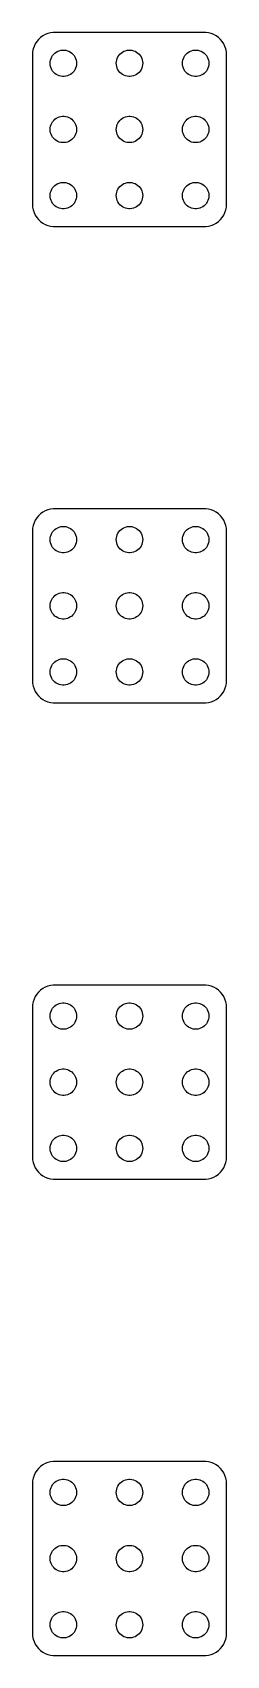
# Model space of a CAD drawing. Header units: metres. Extents: x -11 to 11, y 151 to 335.
import ezdxf

# ---------------------------------------------------------------- set-up
doc = ezdxf.new("R2010")
doc.units = ezdxf.units.M

msp = doc.modelspace()

# ---------------------------------------------------------------- linework, layer by layer
for p, q in [((-9.27254, 334.878), (-9.56444, 334.762)), ((-8.96844, 334.956), (-9.27254, 334.878)), ((-8.65697, 334.995), (-8.96844, 334.956)), ((8.65697, 334.995), (-8.65697, 334.995)), ((8.96844, 334.956), (8.65697, 334.995)), ((9.27254, 334.878), (8.96844, 334.956)), ((9.56444, 334.762), (9.27254, 334.878)), ((-10.9214, 333.122), (-10.9803, 332.813)), ((-10.8244, 333.42), (-10.9214, 333.122)), ((-10.6908, 333.704), (-10.8244, 333.42)), ((-10.5225, 333.969), (-10.6908, 333.704)), ((-10.3224, 334.211), (-10.5225, 333.969)), ((-10.0936, 334.426), (-10.3224, 334.211)), ((-9.83955, 334.611), (-10.0936, 334.426)), ((-9.56444, 334.762), (-9.83955, 334.611)), ((9.83955, 334.611), (9.56444, 334.762)), ((10.0936, 334.426), (9.83955, 334.611)), ((10.3224, 334.211), (10.0936, 334.426)), ((10.5225, 333.969), (10.3224, 334.211)), ((10.6908, 333.704), (10.5225, 333.969)), ((10.8244, 333.42), (10.6908, 333.704)), ((10.9214, 333.122), (10.8244, 333.42)), ((10.9803, 332.813), (10.9214, 333.122)), ((-10.9803, 332.813), (-11, 332.5)), ((-11, 332.5), (-11, 315.5)), ((-9, 331.5), (-8.98816, 331.688)), ((-8.98816, 331.312), (-9, 331.5)), ((-8.98816, 331.688), (-8.95287, 331.873)), ((-8.95287, 331.127), (-8.98816, 331.312)), ((-8.95287, 331.873), (-8.89465, 332.052)), ((-8.89465, 332.052), (-8.81445, 332.223)), ((-8.81445, 332.223), (-8.71352, 332.382)), ((-8.71352, 332.382), (-8.59344, 332.527)), ((-8.59344, 332.527), (-8.45613, 332.656)), ((-8.45613, 332.656), (-8.30373, 332.766)), ((-8.30373, 332.766), (-8.13866, 332.857)), ((-8.13866, 332.857), (-7.96352, 332.927)), ((-7.96352, 332.927), (-7.78107, 332.973)), ((-7.78107, 332.973), (-7.59418, 332.997)), ((-7.59418, 332.997), (-7.40581, 332.997)), ((-7.40581, 332.997), (-7.21892, 332.973)), ((-7.21892, 332.973), (-7.03647, 332.927)), ((-7.03647, 332.927), (-6.86133, 332.857)), ((-6.86133, 332.857), (-6.69626, 332.766)), ((-6.69626, 332.766), (-6.54385, 332.656)), ((-6.54385, 332.656), (-6.40654, 332.527)), ((-6.40654, 332.527), (-6.28647, 332.382)), ((-6.28647, 332.382), (-6.18553, 332.223)), ((-6.18553, 332.223), (-6.10533, 332.052)), ((-6.10533, 332.052), (-6.04712, 331.873)), ((-6.04712, 331.873), (-6.01183, 331.688)), ((-6.01183, 331.312), (-6.04712, 331.127)), ((-6.01183, 331.688), (-6, 331.5)), ((-6, 331.5), (-6.01183, 331.312)), ((-1.5, 331.5), (-1.48816, 331.688)), ((-1.48816, 331.312), (-1.5, 331.5)), ((-1.48816, 331.688), (-1.45287, 331.873)), ((-1.45287, 331.127), (-1.48816, 331.312)), ((-1.45287, 331.873), (-1.39465, 332.052)), ((-1.39465, 332.052), (-1.31445, 332.223)), ((-1.31445, 332.223), (-1.21352, 332.382)), ((-1.21352, 332.382), (-1.09344, 332.527)), ((-1.09344, 332.527), (-0.956131, 332.656)), ((-0.956131, 332.656), (-0.803726, 332.766)), ((-0.803726, 332.766), (-0.638657, 332.857)), ((-0.638657, 332.857), (-0.463516, 332.927)), ((-0.463516, 332.927), (-0.281067, 332.973)), ((-0.281067, 332.973), (-0.094177, 332.997)), ((-0.094177, 332.997), (0.094177, 332.997)), ((0.094177, 332.997), (0.281067, 332.973)), ((0.281067, 332.973), (0.463516, 332.927)), ((0.463516, 332.927), (0.638657, 332.857)), ((0.638657, 332.857), (0.803726, 332.766)), ((0.803726, 332.766), (0.956131, 332.656)), ((0.956131, 332.656), (1.09344, 332.527)), ((1.09344, 332.527), (1.21352, 332.382)), ((1.21352, 332.382), (1.31445, 332.223)), ((1.31445, 332.223), (1.39465, 332.052)), ((1.39465, 332.052), (1.45287, 331.873)), ((1.45287, 331.873), (1.48816, 331.688)), ((1.48816, 331.312), (1.45287, 331.127)), ((1.48816, 331.688), (1.5, 331.5)), ((1.5, 331.5), (1.48816, 331.312)), ((6, 331.5), (6.01183, 331.688)), ((6.01183, 331.312), (6, 331.5)), ((6.01183, 331.688), (6.04712, 331.873)), ((6.04712, 331.127), (6.01183, 331.312)), ((6.04712, 331.873), (6.10533, 332.052)), ((6.10533, 332.052), (6.18553, 332.223)), ((6.18553, 332.223), (6.28647, 332.382)), ((6.28647, 332.382), (6.40654, 332.527)), ((6.40654, 332.527), (6.54385, 332.656)), ((6.54385, 332.656), (6.69626, 332.766)), ((6.69626, 332.766), (6.86133, 332.857)), ((6.86133, 332.857), (7.03647, 332.927)), ((7.03647, 332.927), (7.21892, 332.973)), ((7.21892, 332.973), (7.40581, 332.997)), ((7.40581, 332.997), (7.59418, 332.997)), ((7.59418, 332.997), (7.78107, 332.973)), ((7.78107, 332.973), (7.96352, 332.927)), ((7.96352, 332.927), (8.13866, 332.857)), ((8.13866, 332.857), (8.30373, 332.766)), ((8.30373, 332.766), (8.45613, 332.656)), ((8.45613, 332.656), (8.59344, 332.527)), ((8.59344, 332.527), (8.71352, 332.382)), ((8.71352, 332.382), (8.81445, 332.223)), ((8.81445, 332.223), (8.89465, 332.052)), ((8.89465, 332.052), (8.95287, 331.873)), ((8.95287, 331.873), (8.98816, 331.688)), ((8.98816, 331.312), (8.95287, 331.127)), ((8.98816, 331.688), (9, 331.5)), ((9, 331.5), (8.98816, 331.312)), ((11, 332.5), (10.9803, 332.813)), ((11, 315.5), (11, 332.5)), ((-8.89465, 330.948), (-8.95287, 331.127)), ((-8.81445, 330.777), (-8.89465, 330.948)), ((-8.71352, 330.618), (-8.81445, 330.777)), ((-8.59344, 330.473), (-8.71352, 330.618)), ((-8.45613, 330.344), (-8.59344, 330.473)), ((-8.30373, 330.234), (-8.45613, 330.344)), ((-8.13866, 330.143), (-8.30373, 330.234)), ((-7.96352, 330.073), (-8.13866, 330.143)), ((-7.78107, 330.027), (-7.96352, 330.073)), ((-7.59418, 330.003), (-7.78107, 330.027)), ((-7.40581, 330.003), (-7.59418, 330.003)), ((-7.21892, 330.027), (-7.40581, 330.003)), ((-7.03647, 330.073), (-7.21892, 330.027)), ((-6.86133, 330.143), (-7.03647, 330.073)), ((-6.69626, 330.234), (-6.86133, 330.143)), ((-6.54385, 330.344), (-6.69626, 330.234)), ((-6.40654, 330.473), (-6.54385, 330.344)), ((-6.28647, 330.618), (-6.40654, 330.473)), ((-6.18553, 330.777), (-6.28647, 330.618)), ((-6.10533, 330.948), (-6.18553, 330.777)), ((-6.04712, 331.127), (-6.10533, 330.948)), ((-1.39465, 330.948), (-1.45287, 331.127)), ((-1.31445, 330.777), (-1.39465, 330.948)), ((-1.21352, 330.618), (-1.31445, 330.777)), ((-1.09344, 330.473), (-1.21352, 330.618)), ((-0.956131, 330.344), (-1.09344, 330.473)), ((-0.803726, 330.234), (-0.956131, 330.344)), ((-0.638657, 330.143), (-0.803726, 330.234)), ((-0.463516, 330.073), (-0.638657, 330.143)), ((-0.281067, 330.027), (-0.463516, 330.073)), ((-0.094177, 330.003), (-0.281067, 330.027)), ((0.094177, 330.003), (-0.094177, 330.003)), ((0.281067, 330.027), (0.094177, 330.003)), ((0.463516, 330.073), (0.281067, 330.027)), ((0.638657, 330.143), (0.463516, 330.073)), ((0.803726, 330.234), (0.638657, 330.143)), ((0.956131, 330.344), (0.803726, 330.234)), ((1.09344, 330.473), (0.956131, 330.344)), ((1.21352, 330.618), (1.09344, 330.473)), ((1.31445, 330.777), (1.21352, 330.618)), ((1.39465, 330.948), (1.31445, 330.777)), ((1.45287, 331.127), (1.39465, 330.948)), ((6.10533, 330.948), (6.04712, 331.127)), ((6.18553, 330.777), (6.10533, 330.948)), ((6.28647, 330.618), (6.18553, 330.777)), ((6.40654, 330.473), (6.28647, 330.618)), ((6.54385, 330.344), (6.40654, 330.473)), ((6.69626, 330.234), (6.54385, 330.344)), ((6.86133, 330.143), (6.69626, 330.234)), ((7.03647, 330.073), (6.86133, 330.143)), ((7.21892, 330.027), (7.03647, 330.073)), ((7.40581, 330.003), (7.21892, 330.027)), ((7.59418, 330.003), (7.40581, 330.003)), ((7.78107, 330.027), (7.59418, 330.003)), ((7.96352, 330.073), (7.78107, 330.027)), ((8.13866, 330.143), (7.96352, 330.073)), ((8.30373, 330.234), (8.13866, 330.143)), ((8.45613, 330.344), (8.30373, 330.234)), ((8.59344, 330.473), (8.45613, 330.344)), ((8.71352, 330.618), (8.59344, 330.473)), ((8.81445, 330.777), (8.71352, 330.618)), ((8.89465, 330.948), (8.81445, 330.777)), ((8.95287, 331.127), (8.89465, 330.948)), ((-9, 324), (-8.98816, 324.188)), ((-8.98816, 323.812), (-9, 324)), ((-8.98816, 324.188), (-8.95287, 324.373)), ((-8.95287, 324.373), (-8.89465, 324.552)), ((-8.89465, 324.552), (-8.81445, 324.723)), ((-8.81445, 324.723), (-8.71352, 324.882)), ((-8.71352, 324.882), (-8.59344, 325.027)), ((-8.59344, 325.027), (-8.45613, 325.156)), ((-8.45613, 325.156), (-8.30373, 325.266)), ((-8.30373, 325.266), (-8.13866, 325.357)), ((-8.13866, 325.357), (-7.96352, 325.427)), ((-7.96352, 325.427), (-7.78107, 325.473)), ((-7.78107, 325.473), (-7.59418, 325.497)), ((-7.59418, 325.497), (-7.40581, 325.497)), ((-7.40581, 325.497), (-7.21892, 325.473)), ((-7.21892, 325.473), (-7.03647, 325.427)), ((-7.03647, 325.427), (-6.86133, 325.357)), ((-6.86133, 325.357), (-6.69626, 325.266)), ((-6.69626, 325.266), (-6.54385, 325.156)), ((-6.54385, 325.156), (-6.40654, 325.027)), ((-6.40654, 325.027), (-6.28647, 324.882)), ((-6.28647, 324.882), (-6.18553, 324.723)), ((-6.18553, 324.723), (-6.10533, 324.552)), ((-6.10533, 324.552), (-6.04712, 324.373)), ((-6.04712, 324.373), (-6.01183, 324.188)), ((-6.01183, 324.188), (-6, 324)), ((-6, 324), (-6.01183, 323.812)), ((-1.5, 324), (-1.48816, 324.188)), ((-1.48816, 323.812), (-1.5, 324)), ((-1.48816, 324.188), (-1.45287, 324.373)), ((-1.45287, 324.373), (-1.39465, 324.552)), ((-1.39465, 324.552), (-1.31445, 324.723)), ((-1.31445, 324.723), (-1.21352, 324.882)), ((-1.21352, 324.882), (-1.09344, 325.027)), ((-1.09344, 325.027), (-0.956131, 325.156)), ((-0.956131, 325.156), (-0.803726, 325.266)), ((-0.803726, 325.266), (-0.638657, 325.357)), ((-0.638657, 325.357), (-0.463516, 325.427)), ((-0.463516, 325.427), (-0.281067, 325.473)), ((-0.281067, 325.473), (-0.094177, 325.497)), ((-0.094177, 325.497), (0.094177, 325.497)), ((0.094177, 325.497), (0.281067, 325.473)), ((0.281067, 325.473), (0.463516, 325.427)), ((0.463516, 325.427), (0.638657, 325.357)), ((0.638657, 325.357), (0.803726, 325.266)), ((0.803726, 325.266), (0.956131, 325.156)), ((0.956131, 325.156), (1.09344, 325.027)), ((1.09344, 325.027), (1.21352, 324.882)), ((1.21352, 324.882), (1.31445, 324.723)), ((1.31445, 324.723), (1.39465, 324.552)), ((1.39465, 324.552), (1.45287, 324.373)), ((1.45287, 324.373), (1.48816, 324.188)), ((1.48816, 324.188), (1.5, 324)), ((1.5, 324), (1.48816, 323.812)), ((6, 324), (6.01183, 324.188)), ((6.01183, 323.812), (6, 324)), ((6.01183, 324.188), (6.04712, 324.373)), ((6.04712, 324.373), (6.10533, 324.552)), ((6.10533, 324.552), (6.18553, 324.723)), ((6.18553, 324.723), (6.28647, 324.882)), ((6.28647, 324.882), (6.40654, 325.027)), ((6.40654, 325.027), (6.54385, 325.156)), ((6.54385, 325.156), (6.69626, 325.266)), ((6.69626, 325.266), (6.86133, 325.357)), ((6.86133, 325.357), (7.03647, 325.427)), ((7.03647, 325.427), (7.21892, 325.473)), ((7.21892, 325.473), (7.40581, 325.497)), ((7.40581, 325.497), (7.59418, 325.497)), ((7.59418, 325.497), (7.78107, 325.473)), ((7.78107, 325.473), (7.96352, 325.427)), ((7.96352, 325.427), (8.13866, 325.357)), ((8.13866, 325.357), (8.30373, 325.266)), ((8.30373, 325.266), (8.45613, 325.156)), ((8.45613, 325.156), (8.59344, 325.027)), ((8.59344, 325.027), (8.71352, 324.882)), ((8.71352, 324.882), (8.81445, 324.723)), ((8.81445, 324.723), (8.89465, 324.552)), ((8.89465, 324.552), (8.95287, 324.373)), ((8.95287, 324.373), (8.98816, 324.188)), ((8.98816, 324.188), (9, 324)), ((9, 324), (8.98816, 323.812)), ((-8.95287, 323.627), (-8.98816, 323.812)), ((-8.89465, 323.448), (-8.95287, 323.627)), ((-8.81445, 323.277), (-8.89465, 323.448)), ((-8.71352, 323.118), (-8.81445, 323.277)), ((-8.59344, 322.973), (-8.71352, 323.118)), ((-8.45613, 322.844), (-8.59344, 322.973)), ((-8.30373, 322.734), (-8.45613, 322.844)), ((-8.13866, 322.643), (-8.30373, 322.734)), ((-7.96352, 322.573), (-8.13866, 322.643)), ((-7.78107, 322.527), (-7.96352, 322.573)), ((-7.59418, 322.503), (-7.78107, 322.527)), ((-7.40581, 322.503), (-7.59418, 322.503)), ((-7.21892, 322.527), (-7.40581, 322.503)), ((-7.03647, 322.573), (-7.21892, 322.527)), ((-6.86133, 322.643), (-7.03647, 322.573)), ((-6.69626, 322.734), (-6.86133, 322.643)), ((-6.54385, 322.844), (-6.69626, 322.734)), ((-6.40654, 322.973), (-6.54385, 322.844)), ((-6.28647, 323.118), (-6.40654, 322.973)), ((-6.18553, 323.277), (-6.28647, 323.118)), ((-6.10533, 323.448), (-6.18553, 323.277)), ((-6.04712, 323.627), (-6.10533, 323.448)), ((-6.01183, 323.812), (-6.04712, 323.627)), ((-1.45287, 323.627), (-1.48816, 323.812)), ((-1.39465, 323.448), (-1.45287, 323.627)), ((-1.31445, 323.277), (-1.39465, 323.448)), ((-1.21352, 323.118), (-1.31445, 323.277)), ((-1.09344, 322.973), (-1.21352, 323.118)), ((-0.956131, 322.844), (-1.09344, 322.973)), ((-0.803726, 322.734), (-0.956131, 322.844)), ((-0.638657, 322.643), (-0.803726, 322.734)), ((-0.463516, 322.573), (-0.638657, 322.643)), ((-0.281067, 322.527), (-0.463516, 322.573)), ((-0.094177, 322.503), (-0.281067, 322.527)), ((0.094177, 322.503), (-0.094177, 322.503)), ((0.281067, 322.527), (0.094177, 322.503)), ((0.463516, 322.573), (0.281067, 322.527)), ((0.638657, 322.643), (0.463516, 322.573)), ((0.803726, 322.734), (0.638657, 322.643)), ((0.956131, 322.844), (0.803726, 322.734)), ((1.09344, 322.973), (0.956131, 322.844)), ((1.21352, 323.118), (1.09344, 322.973)), ((1.31445, 323.277), (1.21352, 323.118)), ((1.39465, 323.448), (1.31445, 323.277)), ((1.45287, 323.627), (1.39465, 323.448)), ((1.48816, 323.812), (1.45287, 323.627)), ((6.04712, 323.627), (6.01183, 323.812)), ((6.10533, 323.448), (6.04712, 323.627)), ((6.18553, 323.277), (6.10533, 323.448)), ((6.28647, 323.118), (6.18553, 323.277)), ((6.40654, 322.973), (6.28647, 323.118)), ((6.54385, 322.844), (6.40654, 322.973)), ((6.69626, 322.734), (6.54385, 322.844)), ((6.86133, 322.643), (6.69626, 322.734)), ((7.03647, 322.573), (6.86133, 322.643)), ((7.21892, 322.527), (7.03647, 322.573)), ((7.40581, 322.503), (7.21892, 322.527)), ((7.59418, 322.503), (7.40581, 322.503)), ((7.78107, 322.527), (7.59418, 322.503)), ((7.96352, 322.573), (7.78107, 322.527)), ((8.13866, 322.643), (7.96352, 322.573)), ((8.30373, 322.734), (8.13866, 322.643)), ((8.45613, 322.844), (8.30373, 322.734)), ((8.59344, 322.973), (8.45613, 322.844)), ((8.71352, 323.118), (8.59344, 322.973)), ((8.81445, 323.277), (8.71352, 323.118)), ((8.89465, 323.448), (8.81445, 323.277)), ((8.95287, 323.627), (8.89465, 323.448)), ((8.98816, 323.812), (8.95287, 323.627)), ((-9, 316.5), (-8.98816, 316.688)), ((-8.98816, 316.312), (-9, 316.5)), ((-8.98816, 316.688), (-8.95287, 316.873)), ((-8.95287, 316.873), (-8.89465, 317.052)), ((-8.89465, 317.052), (-8.81445, 317.223)), ((-8.81445, 317.223), (-8.71352, 317.382)), ((-8.71352, 317.382), (-8.59344, 317.527)), ((-8.59344, 317.527), (-8.45613, 317.656)), ((-8.45613, 317.656), (-8.30373, 317.766)), ((-8.30373, 317.766), (-8.13866, 317.857)), ((-8.13866, 317.857), (-7.96352, 317.927)), ((-7.96352, 317.927), (-7.78107, 317.973)), ((-7.78107, 317.973), (-7.59418, 317.997)), ((-7.59418, 317.997), (-7.40581, 317.997)), ((-7.40581, 317.997), (-7.21892, 317.973)), ((-7.21892, 317.973), (-7.03647, 317.927)), ((-7.03647, 317.927), (-6.86133, 317.857)), ((-6.86133, 317.857), (-6.69626, 317.766)), ((-6.69626, 317.766), (-6.54385, 317.656)), ((-6.54385, 317.656), (-6.40654, 317.527)), ((-6.40654, 317.527), (-6.28647, 317.382)), ((-6.28647, 317.382), (-6.18553, 317.223)), ((-6.18553, 317.223), (-6.10533, 317.052)), ((-6.10533, 317.052), (-6.04712, 316.873)), ((-6.04712, 316.873), (-6.01183, 316.688)), ((-6.01183, 316.688), (-6, 316.5)), ((-6, 316.5), (-6.01183, 316.312)), ((-1.5, 316.5), (-1.48816, 316.688)), ((-1.48816, 316.312), (-1.5, 316.5)), ((-1.48816, 316.688), (-1.45287, 316.873)), ((-1.45287, 316.873), (-1.39465, 317.052)), ((-1.39465, 317.052), (-1.31445, 317.223)), ((-1.31445, 317.223), (-1.21352, 317.382)), ((-1.21352, 317.382), (-1.09344, 317.527)), ((-1.09344, 317.527), (-0.956131, 317.656)), ((-0.956131, 317.656), (-0.803726, 317.766)), ((-0.803726, 317.766), (-0.638657, 317.857)), ((-0.638657, 317.857), (-0.463516, 317.927)), ((-0.463516, 317.927), (-0.281067, 317.973)), ((-0.281067, 317.973), (-0.094177, 317.997)), ((-0.094177, 317.997), (0.094177, 317.997)), ((0.094177, 317.997), (0.281067, 317.973)), ((0.281067, 317.973), (0.463516, 317.927)), ((0.463516, 317.927), (0.638657, 317.857)), ((0.638657, 317.857), (0.803726, 317.766)), ((0.803726, 317.766), (0.956131, 317.656)), ((0.956131, 317.656), (1.09344, 317.527)), ((1.09344, 317.527), (1.21352, 317.382)), ((1.21352, 317.382), (1.31445, 317.223)), ((1.31445, 317.223), (1.39465, 317.052)), ((1.39465, 317.052), (1.45287, 316.873)), ((1.45287, 316.873), (1.48816, 316.688)), ((1.48816, 316.688), (1.5, 316.5)), ((1.5, 316.5), (1.48816, 316.312)), ((6, 316.5), (6.01183, 316.688)), ((6.01183, 316.312), (6, 316.5)), ((6.01183, 316.688), (6.04712, 316.873)), ((6.04712, 316.873), (6.10533, 317.052)), ((6.10533, 317.052), (6.18553, 317.223)), ((6.18553, 317.223), (6.28647, 317.382)), ((6.28647, 317.382), (6.40654, 317.527)), ((6.40654, 317.527), (6.54385, 317.656)), ((6.54385, 317.656), (6.69626, 317.766)), ((6.69626, 317.766), (6.86133, 317.857)), ((6.86133, 317.857), (7.03647, 317.927)), ((7.03647, 317.927), (7.21892, 317.973)), ((7.21892, 317.973), (7.40581, 317.997)), ((7.40581, 317.997), (7.59418, 317.997)), ((7.59418, 317.997), (7.78107, 317.973)), ((7.78107, 317.973), (7.96352, 317.927)), ((7.96352, 317.927), (8.13866, 317.857)), ((8.13866, 317.857), (8.30373, 317.766)), ((8.30373, 317.766), (8.45613, 317.656)), ((8.45613, 317.656), (8.59344, 317.527)), ((8.59344, 317.527), (8.71352, 317.382)), ((8.71352, 317.382), (8.81445, 317.223)), ((8.81445, 317.223), (8.89465, 317.052)), ((8.89465, 317.052), (8.95287, 316.873)), ((8.95287, 316.873), (8.98816, 316.688)), ((8.98816, 316.688), (9, 316.5)), ((9, 316.5), (8.98816, 316.312)), ((-11, 315.5), (-10.9803, 315.187)), ((-10.9803, 315.187), (-10.9214, 314.878)), ((-10.9214, 314.878), (-10.8244, 314.58)), ((-8.95287, 316.127), (-8.98816, 316.312)), ((-8.89465, 315.948), (-8.95287, 316.127)), ((-8.81445, 315.777), (-8.89465, 315.948)), ((-8.71352, 315.618), (-8.81445, 315.777)), ((-8.59344, 315.473), (-8.71352, 315.618)), ((-8.45613, 315.344), (-8.59344, 315.473)), ((-8.30373, 315.234), (-8.45613, 315.344)), ((-8.13866, 315.143), (-8.30373, 315.234)), ((-7.96352, 315.073), (-8.13866, 315.143)), ((-7.78107, 315.027), (-7.96352, 315.073)), ((-7.59418, 315.003), (-7.78107, 315.027)), ((-7.40581, 315.003), (-7.59418, 315.003)), ((-7.21892, 315.027), (-7.40581, 315.003)), ((-7.03647, 315.073), (-7.21892, 315.027)), ((-6.86133, 315.143), (-7.03647, 315.073)), ((-6.69626, 315.234), (-6.86133, 315.143)), ((-6.54385, 315.344), (-6.69626, 315.234)), ((-6.40654, 315.473), (-6.54385, 315.344)), ((-6.28647, 315.618), (-6.40654, 315.473)), ((-6.18553, 315.777), (-6.28647, 315.618)), ((-6.10533, 315.948), (-6.18553, 315.777)), ((-6.04712, 316.127), (-6.10533, 315.948)), ((-6.01183, 316.312), (-6.04712, 316.127)), ((-1.45287, 316.127), (-1.48816, 316.312)), ((-1.39465, 315.948), (-1.45287, 316.127)), ((-1.31445, 315.777), (-1.39465, 315.948)), ((-1.21352, 315.618), (-1.31445, 315.777)), ((-1.09344, 315.473), (-1.21352, 315.618)), ((-0.956131, 315.344), (-1.09344, 315.473)), ((-0.803726, 315.234), (-0.956131, 315.344)), ((-0.638657, 315.143), (-0.803726, 315.234)), ((-0.463516, 315.073), (-0.638657, 315.143)), ((-0.281067, 315.027), (-0.463516, 315.073)), ((-0.094177, 315.003), (-0.281067, 315.027)), ((0.094177, 315.003), (-0.094177, 315.003)), ((0.281067, 315.027), (0.094177, 315.003)), ((0.463516, 315.073), (0.281067, 315.027)), ((0.638657, 315.143), (0.463516, 315.073)), ((0.803726, 315.234), (0.638657, 315.143)), ((0.956131, 315.344), (0.803726, 315.234)), ((1.09344, 315.473), (0.956131, 315.344)), ((1.21352, 315.618), (1.09344, 315.473)), ((1.31445, 315.777), (1.21352, 315.618)), ((1.39465, 315.948), (1.31445, 315.777)), ((1.45287, 316.127), (1.39465, 315.948)), ((1.48816, 316.312), (1.45287, 316.127)), ((6.04712, 316.127), (6.01183, 316.312)), ((6.10533, 315.948), (6.04712, 316.127)), ((6.18553, 315.777), (6.10533, 315.948)), ((6.28647, 315.618), (6.18553, 315.777)), ((6.40654, 315.473), (6.28647, 315.618)), ((6.54385, 315.344), (6.40654, 315.473)), ((6.69626, 315.234), (6.54385, 315.344)), ((6.86133, 315.143), (6.69626, 315.234)), ((7.03647, 315.073), (6.86133, 315.143)), ((7.21892, 315.027), (7.03647, 315.073)), ((7.40581, 315.003), (7.21892, 315.027)), ((7.59418, 315.003), (7.40581, 315.003)), ((7.78107, 315.027), (7.59418, 315.003)), ((7.96352, 315.073), (7.78107, 315.027)), ((8.13866, 315.143), (7.96352, 315.073)), ((8.30373, 315.234), (8.13866, 315.143)), ((8.45613, 315.344), (8.30373, 315.234)), ((8.59344, 315.473), (8.45613, 315.344)), ((8.71352, 315.618), (8.59344, 315.473)), ((8.81445, 315.777), (8.71352, 315.618)), ((8.89465, 315.948), (8.81445, 315.777)), ((8.95287, 316.127), (8.89465, 315.948)), ((8.98816, 316.312), (8.95287, 316.127)), ((10.8244, 314.58), (10.9214, 314.878)), ((10.9214, 314.878), (10.9803, 315.187)), ((10.9803, 315.187), (11, 315.5)), ((-10.8244, 314.58), (-10.6908, 314.296)), ((-10.6908, 314.296), (-10.5225, 314.031)), ((-10.5225, 314.031), (-10.3224, 313.789)), ((-10.3224, 313.789), (-10.0936, 313.574)), ((-10.0936, 313.574), (-9.83955, 313.389)), ((-9.83955, 313.389), (-9.56444, 313.238)), ((-9.56444, 313.238), (-9.27254, 313.122)), ((-9.27254, 313.122), (-8.96844, 313.044)), ((-8.96844, 313.044), (-8.65697, 313.005)), ((-8.65697, 313.005), (8.65697, 313.005)), ((8.65697, 313.005), (8.96844, 313.044)), ((8.96844, 313.044), (9.27254, 313.122)), ((9.27254, 313.122), (9.56444, 313.238)), ((9.56444, 313.238), (9.83955, 313.389)), ((9.83955, 313.389), (10.0936, 313.574)), ((10.0936, 313.574), (10.3224, 313.789)), ((10.3224, 313.789), (10.5225, 314.031)), ((10.5225, 314.031), (10.6908, 314.296)), ((10.6908, 314.296), (10.8244, 314.58)), ((-10.6908, 279.704), (-10.8244, 279.42)), ((-10.5225, 279.969), (-10.6908, 279.704)), ((-10.3224, 280.211), (-10.5225, 279.969)), ((-10.0936, 280.426), (-10.3224, 280.211)), ((-9.83955, 280.611), (-10.0936, 280.426)), ((-9.56444, 280.762), (-9.83955, 280.611)), ((-9.27254, 280.878), (-9.56444, 280.762)), ((-8.96844, 280.956), (-9.27254, 280.878)), ((-8.65697, 280.995), (-8.96844, 280.956)), ((8.65697, 280.995), (-8.65697, 280.995)), ((8.96844, 280.956), (8.65697, 280.995)), ((9.27254, 280.878), (8.96844, 280.956)), ((9.56444, 280.762), (9.27254, 280.878)), ((9.83955, 280.611), (9.56444, 280.762)), ((10.0936, 280.426), (9.83955, 280.611)), ((10.3224, 280.211), (10.0936, 280.426)), ((10.5225, 279.969), (10.3224, 280.211)), ((10.6908, 279.704), (10.5225, 279.969)), ((10.8244, 279.42), (10.6908, 279.704)), ((-10.9803, 278.813), (-11, 278.5)), ((-11, 278.5), (-11, 261.5)), ((-10.9214, 279.122), (-10.9803, 278.813)), ((-10.8244, 279.42), (-10.9214, 279.122)), ((-8.98816, 277.688), (-8.95287, 277.873)), ((-8.95287, 277.873), (-8.89465, 278.052)), ((-8.89465, 278.052), (-8.81445, 278.223)), ((-8.81445, 278.223), (-8.71352, 278.382)), ((-8.71352, 278.382), (-8.59344, 278.527)), ((-8.59344, 278.527), (-8.45613, 278.656)), ((-8.45613, 278.656), (-8.30373, 278.766)), ((-8.30373, 278.766), (-8.13866, 278.857)), ((-8.13866, 278.857), (-7.96352, 278.927)), ((-7.96352, 278.927), (-7.78107, 278.973)), ((-7.78107, 278.973), (-7.59418, 278.997)), ((-7.59418, 278.997), (-7.40581, 278.997)), ((-7.40581, 278.997), (-7.21892, 278.973)), ((-7.21892, 278.973), (-7.03647, 278.927)), ((-7.03647, 278.927), (-6.86133, 278.857)), ((-6.86133, 278.857), (-6.69626, 278.766)), ((-6.69626, 278.766), (-6.54385, 278.656)), ((-6.54385, 278.656), (-6.40654, 278.527)), ((-6.40654, 278.527), (-6.28647, 278.382)), ((-6.28647, 278.382), (-6.18553, 278.223)), ((-6.18553, 278.223), (-6.10533, 278.052)), ((-6.10533, 278.052), (-6.04712, 277.873)), ((-6.04712, 277.873), (-6.01183, 277.688)), ((-1.48816, 277.688), (-1.45287, 277.873)), ((-1.45287, 277.873), (-1.39465, 278.052)), ((-1.39465, 278.052), (-1.31445, 278.223)), ((-1.31445, 278.223), (-1.21352, 278.382)), ((-1.21352, 278.382), (-1.09344, 278.527)), ((-1.09344, 278.527), (-0.956131, 278.656)), ((-0.956131, 278.656), (-0.803726, 278.766)), ((-0.803726, 278.766), (-0.638657, 278.857)), ((-0.638657, 278.857), (-0.463516, 278.927)), ((-0.463516, 278.927), (-0.281067, 278.973)), ((-0.281067, 278.973), (-0.094177, 278.997)), ((-0.094177, 278.997), (0.094177, 278.997)), ((0.094177, 278.997), (0.281067, 278.973)), ((0.281067, 278.973), (0.463516, 278.927)), ((0.463516, 278.927), (0.638657, 278.857)), ((0.638657, 278.857), (0.803726, 278.766)), ((0.803726, 278.766), (0.956131, 278.656)), ((0.956131, 278.656), (1.09344, 278.527)), ((1.09344, 278.527), (1.21352, 278.382)), ((1.21352, 278.382), (1.31445, 278.223)), ((1.31445, 278.223), (1.39465, 278.052)), ((1.39465, 278.052), (1.45287, 277.873)), ((1.45287, 277.873), (1.48816, 277.688)), ((6.01183, 277.688), (6.04712, 277.873)), ((6.04712, 277.873), (6.10533, 278.052)), ((6.10533, 278.052), (6.18553, 278.223)), ((6.18553, 278.223), (6.28647, 278.382)), ((6.28647, 278.382), (6.40654, 278.527)), ((6.40654, 278.527), (6.54385, 278.656)), ((6.54385, 278.656), (6.69626, 278.766)), ((6.69626, 278.766), (6.86133, 278.857)), ((6.86133, 278.857), (7.03647, 278.927)), ((7.03647, 278.927), (7.21892, 278.973)), ((7.21892, 278.973), (7.40581, 278.997)), ((7.40581, 278.997), (7.59418, 278.997)), ((7.59418, 278.997), (7.78107, 278.973)), ((7.78107, 278.973), (7.96352, 278.927)), ((7.96352, 278.927), (8.13866, 278.857)), ((8.13866, 278.857), (8.30373, 278.766)), ((8.30373, 278.766), (8.45613, 278.656)), ((8.45613, 278.656), (8.59344, 278.527)), ((8.59344, 278.527), (8.71352, 278.382)), ((8.71352, 278.382), (8.81445, 278.223)), ((8.81445, 278.223), (8.89465, 278.052)), ((8.89465, 278.052), (8.95287, 277.873)), ((8.95287, 277.873), (8.98816, 277.688)), ((10.9214, 279.122), (10.8244, 279.42)), ((10.9803, 278.813), (10.9214, 279.122)), ((11, 278.5), (10.9803, 278.813)), ((11, 261.5), (11, 278.5)), ((-9, 277.5), (-8.98816, 277.688)), ((-8.98816, 277.312), (-9, 277.5)), ((-8.95287, 277.127), (-8.98816, 277.312)), ((-8.89465, 276.948), (-8.95287, 277.127)), ((-8.81445, 276.777), (-8.89465, 276.948)), ((-8.71352, 276.618), (-8.81445, 276.777)), ((-8.59344, 276.473), (-8.71352, 276.618)), ((-8.45613, 276.344), (-8.59344, 276.473)), ((-8.30373, 276.234), (-8.45613, 276.344)), ((-8.13866, 276.143), (-8.30373, 276.234)), ((-7.96352, 276.073), (-8.13866, 276.143)), ((-7.78107, 276.027), (-7.96352, 276.073)), ((-7.59418, 276.003), (-7.78107, 276.027)), ((-7.40581, 276.003), (-7.59418, 276.003)), ((-7.21892, 276.027), (-7.40581, 276.003)), ((-7.03647, 276.073), (-7.21892, 276.027)), ((-6.86133, 276.143), (-7.03647, 276.073)), ((-6.69626, 276.234), (-6.86133, 276.143)), ((-6.54385, 276.344), (-6.69626, 276.234)), ((-6.40654, 276.473), (-6.54385, 276.344)), ((-6.28647, 276.618), (-6.40654, 276.473)), ((-6.18553, 276.777), (-6.28647, 276.618)), ((-6.10533, 276.948), (-6.18553, 276.777)), ((-6.04712, 277.127), (-6.10533, 276.948)), ((-6.01183, 277.312), (-6.04712, 277.127)), ((-6.01183, 277.688), (-6, 277.5)), ((-6, 277.5), (-6.01183, 277.312)), ((-1.5, 277.5), (-1.48816, 277.688)), ((-1.48816, 277.312), (-1.5, 277.5)), ((-1.45287, 277.127), (-1.48816, 277.312)), ((-1.39465, 276.948), (-1.45287, 277.127)), ((-1.31445, 276.777), (-1.39465, 276.948)), ((-1.21352, 276.618), (-1.31445, 276.777)), ((-1.09344, 276.473), (-1.21352, 276.618)), ((-0.956131, 276.344), (-1.09344, 276.473)), ((-0.803726, 276.234), (-0.956131, 276.344)), ((-0.638657, 276.143), (-0.803726, 276.234)), ((-0.463516, 276.073), (-0.638657, 276.143)), ((-0.281067, 276.027), (-0.463516, 276.073)), ((-0.094177, 276.003), (-0.281067, 276.027)), ((0.094177, 276.003), (-0.094177, 276.003)), ((0.281067, 276.027), (0.094177, 276.003)), ((0.463516, 276.073), (0.281067, 276.027)), ((0.638657, 276.143), (0.463516, 276.073)), ((0.803726, 276.234), (0.638657, 276.143)), ((0.956131, 276.344), (0.803726, 276.234)), ((1.09344, 276.473), (0.956131, 276.344)), ((1.21352, 276.618), (1.09344, 276.473)), ((1.31445, 276.777), (1.21352, 276.618)), ((1.39465, 276.948), (1.31445, 276.777)), ((1.45287, 277.127), (1.39465, 276.948)), ((1.48816, 277.312), (1.45287, 277.127)), ((1.48816, 277.688), (1.5, 277.5)), ((1.5, 277.5), (1.48816, 277.312)), ((6, 277.5), (6.01183, 277.688)), ((6.01183, 277.312), (6, 277.5)), ((6.04712, 277.127), (6.01183, 277.312)), ((6.10533, 276.948), (6.04712, 277.127)), ((6.18553, 276.777), (6.10533, 276.948)), ((6.28647, 276.618), (6.18553, 276.777)), ((6.40654, 276.473), (6.28647, 276.618)), ((6.54385, 276.344), (6.40654, 276.473)), ((6.69626, 276.234), (6.54385, 276.344)), ((6.86133, 276.143), (6.69626, 276.234)), ((7.03647, 276.073), (6.86133, 276.143)), ((7.21892, 276.027), (7.03647, 276.073)), ((7.40581, 276.003), (7.21892, 276.027)), ((7.59418, 276.003), (7.40581, 276.003)), ((7.78107, 276.027), (7.59418, 276.003)), ((7.96352, 276.073), (7.78107, 276.027)), ((8.13866, 276.143), (7.96352, 276.073)), ((8.30373, 276.234), (8.13866, 276.143)), ((8.45613, 276.344), (8.30373, 276.234)), ((8.59344, 276.473), (8.45613, 276.344)), ((8.71352, 276.618), (8.59344, 276.473)), ((8.81445, 276.777), (8.71352, 276.618)), ((8.89465, 276.948), (8.81445, 276.777)), ((8.95287, 277.127), (8.89465, 276.948)), ((8.98816, 277.312), (8.95287, 277.127)), ((8.98816, 277.688), (9, 277.5)), ((9, 277.5), (8.98816, 277.312)), ((-8.95287, 270.373), (-8.89465, 270.552)), ((-8.89465, 270.552), (-8.81445, 270.723)), ((-8.81445, 270.723), (-8.71352, 270.882)), ((-8.71352, 270.882), (-8.59344, 271.027)), ((-8.59344, 271.027), (-8.45613, 271.156)), ((-8.45613, 271.156), (-8.30373, 271.266)), ((-8.30373, 271.266), (-8.13866, 271.357)), ((-8.13866, 271.357), (-7.96352, 271.427)), ((-7.96352, 271.427), (-7.78107, 271.473)), ((-7.78107, 271.473), (-7.59418, 271.497)), ((-7.59418, 271.497), (-7.40581, 271.497)), ((-7.40581, 271.497), (-7.21892, 271.473)), ((-7.21892, 271.473), (-7.03647, 271.427)), ((-7.03647, 271.427), (-6.86133, 271.357)), ((-6.86133, 271.357), (-6.69626, 271.266)), ((-6.69626, 271.266), (-6.54385, 271.156)), ((-6.54385, 271.156), (-6.40654, 271.027)), ((-6.40654, 271.027), (-6.28647, 270.882)), ((-6.28647, 270.882), (-6.18553, 270.723)), ((-6.18553, 270.723), (-6.10533, 270.552)), ((-6.10533, 270.552), (-6.04712, 270.373)), ((-1.45287, 270.373), (-1.39465, 270.552)), ((-1.39465, 270.552), (-1.31445, 270.723)), ((-1.31445, 270.723), (-1.21352, 270.882)), ((-1.21352, 270.882), (-1.09344, 271.027)), ((-1.09344, 271.027), (-0.956131, 271.156)), ((-0.956131, 271.156), (-0.803726, 271.266)), ((-0.803726, 271.266), (-0.638657, 271.357)), ((-0.638657, 271.357), (-0.463516, 271.427)), ((-0.463516, 271.427), (-0.281067, 271.473)), ((-0.281067, 271.473), (-0.094177, 271.497)), ((-0.094177, 271.497), (0.094177, 271.497)), ((0.094177, 271.497), (0.281067, 271.473)), ((0.281067, 271.473), (0.463516, 271.427)), ((0.463516, 271.427), (0.638657, 271.357)), ((0.638657, 271.357), (0.803726, 271.266)), ((0.803726, 271.266), (0.956131, 271.156)), ((0.956131, 271.156), (1.09344, 271.027)), ((1.09344, 271.027), (1.21352, 270.882)), ((1.21352, 270.882), (1.31445, 270.723)), ((1.31445, 270.723), (1.39465, 270.552)), ((1.39465, 270.552), (1.45287, 270.373)), ((6.04712, 270.373), (6.10533, 270.552)), ((6.10533, 270.552), (6.18553, 270.723)), ((6.18553, 270.723), (6.28647, 270.882)), ((6.28647, 270.882), (6.40654, 271.027)), ((6.40654, 271.027), (6.54385, 271.156)), ((6.54385, 271.156), (6.69626, 271.266)), ((6.69626, 271.266), (6.86133, 271.357)), ((6.86133, 271.357), (7.03647, 271.427)), ((7.03647, 271.427), (7.21892, 271.473)), ((7.21892, 271.473), (7.40581, 271.497)), ((7.40581, 271.497), (7.59418, 271.497)), ((7.59418, 271.497), (7.78107, 271.473)), ((7.78107, 271.473), (7.96352, 271.427)), ((7.96352, 271.427), (8.13866, 271.357)), ((8.13866, 271.357), (8.30373, 271.266)), ((8.30373, 271.266), (8.45613, 271.156)), ((8.45613, 271.156), (8.59344, 271.027)), ((8.59344, 271.027), (8.71352, 270.882)), ((8.71352, 270.882), (8.81445, 270.723)), ((8.81445, 270.723), (8.89465, 270.552)), ((8.89465, 270.552), (8.95287, 270.373)), ((-9, 270), (-8.98816, 270.188)), ((-8.98816, 269.812), (-9, 270)), ((-8.98816, 270.188), (-8.95287, 270.373)), ((-8.95287, 269.627), (-8.98816, 269.812)), ((-8.89465, 269.448), (-8.95287, 269.627)), ((-8.81445, 269.277), (-8.89465, 269.448)), ((-8.71352, 269.118), (-8.81445, 269.277)), ((-8.59344, 268.973), (-8.71352, 269.118)), ((-8.45613, 268.844), (-8.59344, 268.973)), ((-8.30373, 268.734), (-8.45613, 268.844)), ((-8.13866, 268.643), (-8.30373, 268.734)), ((-7.96352, 268.573), (-8.13866, 268.643)), ((-6.86133, 268.643), (-7.03647, 268.573)), ((-6.69626, 268.734), (-6.86133, 268.643)), ((-6.54385, 268.844), (-6.69626, 268.734)), ((-6.40654, 268.973), (-6.54385, 268.844)), ((-6.28647, 269.118), (-6.40654, 268.973)), ((-6.18553, 269.277), (-6.28647, 269.118)), ((-6.10533, 269.448), (-6.18553, 269.277)), ((-6.04712, 269.627), (-6.10533, 269.448)), ((-6.04712, 270.373), (-6.01183, 270.188)), ((-6.01183, 269.812), (-6.04712, 269.627)), ((-6.01183, 270.188), (-6, 270)), ((-6, 270), (-6.01183, 269.812)), ((-1.5, 270), (-1.48816, 270.188)), ((-1.48816, 269.812), (-1.5, 270)), ((-1.48816, 270.188), (-1.45287, 270.373)), ((-1.45287, 269.627), (-1.48816, 269.812)), ((-1.39465, 269.448), (-1.45287, 269.627)), ((-1.31445, 269.277), (-1.39465, 269.448)), ((-1.21352, 269.118), (-1.31445, 269.277)), ((-1.09344, 268.973), (-1.21352, 269.118)), ((-0.956131, 268.844), (-1.09344, 268.973)), ((-0.803726, 268.734), (-0.956131, 268.844)), ((-0.638657, 268.643), (-0.803726, 268.734)), ((-0.463516, 268.573), (-0.638657, 268.643)), ((0.638657, 268.643), (0.463516, 268.573)), ((0.803726, 268.734), (0.638657, 268.643)), ((0.956131, 268.844), (0.803726, 268.734)), ((1.09344, 268.973), (0.956131, 268.844)), ((1.21352, 269.118), (1.09344, 268.973)), ((1.31445, 269.277), (1.21352, 269.118)), ((1.39465, 269.448), (1.31445, 269.277)), ((1.45287, 269.627), (1.39465, 269.448)), ((1.45287, 270.373), (1.48816, 270.188)), ((1.48816, 269.812), (1.45287, 269.627)), ((1.48816, 270.188), (1.5, 270)), ((1.5, 270), (1.48816, 269.812)), ((6, 270), (6.01183, 270.188)), ((6.01183, 269.812), (6, 270)), ((6.01183, 270.188), (6.04712, 270.373)), ((6.04712, 269.627), (6.01183, 269.812)), ((6.10533, 269.448), (6.04712, 269.627)), ((6.18553, 269.277), (6.10533, 269.448)), ((6.28647, 269.118), (6.18553, 269.277)), ((6.40654, 268.973), (6.28647, 269.118)), ((6.54385, 268.844), (6.40654, 268.973)), ((6.69626, 268.734), (6.54385, 268.844)), ((6.86133, 268.643), (6.69626, 268.734)), ((7.03647, 268.573), (6.86133, 268.643)), ((8.13866, 268.643), (7.96352, 268.573)), ((8.30373, 268.734), (8.13866, 268.643)), ((8.45613, 268.844), (8.30373, 268.734)), ((8.59344, 268.973), (8.45613, 268.844)), ((8.71352, 269.118), (8.59344, 268.973)), ((8.81445, 269.277), (8.71352, 269.118)), ((8.89465, 269.448), (8.81445, 269.277)), ((8.95287, 269.627), (8.89465, 269.448)), ((8.95287, 270.373), (8.98816, 270.188)), ((8.98816, 269.812), (8.95287, 269.627)), ((8.98816, 270.188), (9, 270)), ((9, 270), (8.98816, 269.812)), ((-7.78107, 268.527), (-7.96352, 268.573)), ((-7.59418, 268.503), (-7.78107, 268.527)), ((-7.40581, 268.503), (-7.59418, 268.503)), ((-7.21892, 268.527), (-7.40581, 268.503)), ((-7.03647, 268.573), (-7.21892, 268.527)), ((-0.281067, 268.527), (-0.463516, 268.573)), ((-0.094177, 268.503), (-0.281067, 268.527)), ((0.094177, 268.503), (-0.094177, 268.503)), ((0.281067, 268.527), (0.094177, 268.503)), ((0.463516, 268.573), (0.281067, 268.527)), ((7.21892, 268.527), (7.03647, 268.573)), ((7.40581, 268.503), (7.21892, 268.527)), ((7.59418, 268.503), (7.40581, 268.503)), ((7.78107, 268.527), (7.59418, 268.503)), ((7.96352, 268.573), (7.78107, 268.527)), ((-8.89465, 263.052), (-8.81445, 263.223)), ((-8.81445, 263.223), (-8.71352, 263.382)), ((-8.71352, 263.382), (-8.59344, 263.527)), ((-8.59344, 263.527), (-8.45613, 263.656)), ((-8.45613, 263.656), (-8.30373, 263.766)), ((-8.30373, 263.766), (-8.13866, 263.857)), ((-8.13866, 263.857), (-7.96352, 263.927)), ((-7.96352, 263.927), (-7.78107, 263.973)), ((-7.78107, 263.973), (-7.59418, 263.997)), ((-7.59418, 263.997), (-7.40581, 263.997)), ((-7.40581, 263.997), (-7.21892, 263.973)), ((-7.21892, 263.973), (-7.03647, 263.927)), ((-7.03647, 263.927), (-6.86133, 263.857)), ((-6.86133, 263.857), (-6.69626, 263.766)), ((-6.69626, 263.766), (-6.54385, 263.656)), ((-6.54385, 263.656), (-6.40654, 263.527)), ((-6.40654, 263.527), (-6.28647, 263.382)), ((-6.28647, 263.382), (-6.18553, 263.223)), ((-6.18553, 263.223), (-6.10533, 263.052)), ((-1.39465, 263.052), (-1.31445, 263.223)), ((-1.31445, 263.223), (-1.21352, 263.382)), ((-1.21352, 263.382), (-1.09344, 263.527)), ((-1.09344, 263.527), (-0.956131, 263.656)), ((-0.956131, 263.656), (-0.803726, 263.766)), ((-0.803726, 263.766), (-0.638657, 263.857)), ((-0.638657, 263.857), (-0.463516, 263.927)), ((-0.463516, 263.927), (-0.281067, 263.973)), ((-0.281067, 263.973), (-0.094177, 263.997)), ((-0.094177, 263.997), (0.094177, 263.997)), ((0.094177, 263.997), (0.281067, 263.973)), ((0.281067, 263.973), (0.463516, 263.927)), ((0.463516, 263.927), (0.638657, 263.857)), ((0.638657, 263.857), (0.803726, 263.766)), ((0.803726, 263.766), (0.956131, 263.656)), ((0.956131, 263.656), (1.09344, 263.527)), ((1.09344, 263.527), (1.21352, 263.382)), ((1.21352, 263.382), (1.31445, 263.223)), ((1.31445, 263.223), (1.39465, 263.052)), ((6.10533, 263.052), (6.18553, 263.223)), ((6.18553, 263.223), (6.28647, 263.382)), ((6.28647, 263.382), (6.40654, 263.527)), ((6.40654, 263.527), (6.54385, 263.656)), ((6.54385, 263.656), (6.69626, 263.766)), ((6.69626, 263.766), (6.86133, 263.857)), ((6.86133, 263.857), (7.03647, 263.927)), ((7.03647, 263.927), (7.21892, 263.973)), ((7.21892, 263.973), (7.40581, 263.997)), ((7.40581, 263.997), (7.59418, 263.997)), ((7.59418, 263.997), (7.78107, 263.973)), ((7.78107, 263.973), (7.96352, 263.927)), ((7.96352, 263.927), (8.13866, 263.857)), ((8.13866, 263.857), (8.30373, 263.766)), ((8.30373, 263.766), (8.45613, 263.656)), ((8.45613, 263.656), (8.59344, 263.527)), ((8.59344, 263.527), (8.71352, 263.382)), ((8.71352, 263.382), (8.81445, 263.223)), ((8.81445, 263.223), (8.89465, 263.052)), ((-11, 261.5), (-10.9803, 261.187)), ((-9, 262.5), (-8.98816, 262.688)), ((-8.98816, 262.312), (-9, 262.5)), ((-8.98816, 262.688), (-8.95287, 262.873)), ((-8.95287, 262.127), (-8.98816, 262.312)), ((-8.95287, 262.873), (-8.89465, 263.052)), ((-8.89465, 261.948), (-8.95287, 262.127)), ((-8.81445, 261.777), (-8.89465, 261.948)), ((-8.71352, 261.618), (-8.81445, 261.777)), ((-8.59344, 261.473), (-8.71352, 261.618)), ((-8.45613, 261.344), (-8.59344, 261.473)), ((-8.30373, 261.234), (-8.45613, 261.344)), ((-6.54385, 261.344), (-6.69626, 261.234)), ((-6.40654, 261.473), (-6.54385, 261.344)), ((-6.28647, 261.618), (-6.40654, 261.473)), ((-6.18553, 261.777), (-6.28647, 261.618)), ((-6.10533, 261.948), (-6.18553, 261.777)), ((-6.10533, 263.052), (-6.04712, 262.873)), ((-6.04712, 262.127), (-6.10533, 261.948)), ((-6.04712, 262.873), (-6.01183, 262.688)), ((-6.01183, 262.312), (-6.04712, 262.127)), ((-6.01183, 262.688), (-6, 262.5)), ((-6, 262.5), (-6.01183, 262.312)), ((-1.5, 262.5), (-1.48816, 262.688)), ((-1.48816, 262.312), (-1.5, 262.5)), ((-1.48816, 262.688), (-1.45287, 262.873)), ((-1.45287, 262.127), (-1.48816, 262.312)), ((-1.45287, 262.873), (-1.39465, 263.052)), ((-1.39465, 261.948), (-1.45287, 262.127)), ((-1.31445, 261.777), (-1.39465, 261.948)), ((-1.21352, 261.618), (-1.31445, 261.777)), ((-1.09344, 261.473), (-1.21352, 261.618)), ((-0.956131, 261.344), (-1.09344, 261.473)), ((-0.803726, 261.234), (-0.956131, 261.344)), ((0.956131, 261.344), (0.803726, 261.234)), ((1.09344, 261.473), (0.956131, 261.344)), ((1.21352, 261.618), (1.09344, 261.473)), ((1.31445, 261.777), (1.21352, 261.618)), ((1.39465, 261.948), (1.31445, 261.777)), ((1.39465, 263.052), (1.45287, 262.873)), ((1.45287, 262.127), (1.39465, 261.948)), ((1.45287, 262.873), (1.48816, 262.688)), ((1.48816, 262.312), (1.45287, 262.127)), ((1.48816, 262.688), (1.5, 262.5)), ((1.5, 262.5), (1.48816, 262.312)), ((6, 262.5), (6.01183, 262.688)), ((6.01183, 262.312), (6, 262.5)), ((6.01183, 262.688), (6.04712, 262.873)), ((6.04712, 262.127), (6.01183, 262.312)), ((6.04712, 262.873), (6.10533, 263.052)), ((6.10533, 261.948), (6.04712, 262.127)), ((6.18553, 261.777), (6.10533, 261.948)), ((6.28647, 261.618), (6.18553, 261.777)), ((6.40654, 261.473), (6.28647, 261.618)), ((6.54385, 261.344), (6.40654, 261.473)), ((6.69626, 261.234), (6.54385, 261.344)), ((8.45613, 261.344), (8.30373, 261.234)), ((8.59344, 261.473), (8.45613, 261.344)), ((8.71352, 261.618), (8.59344, 261.473)), ((8.81445, 261.777), (8.71352, 261.618)), ((8.89465, 261.948), (8.81445, 261.777)), ((8.89465, 263.052), (8.95287, 262.873)), ((8.95287, 262.127), (8.89465, 261.948)), ((8.95287, 262.873), (8.98816, 262.688)), ((8.98816, 262.312), (8.95287, 262.127)), ((8.98816, 262.688), (9, 262.5)), ((9, 262.5), (8.98816, 262.312)), ((10.9803, 261.187), (11, 261.5)), ((-10.9803, 261.187), (-10.9214, 260.878)), ((-10.9214, 260.878), (-10.8244, 260.58)), ((-10.8244, 260.58), (-10.6908, 260.296)), ((-10.6908, 260.296), (-10.5225, 260.031)), ((-10.5225, 260.031), (-10.3224, 259.789)), ((-10.3224, 259.789), (-10.0936, 259.574)), ((-10.0936, 259.574), (-9.83955, 259.389)), ((-8.13866, 261.143), (-8.30373, 261.234)), ((-7.96352, 261.073), (-8.13866, 261.143)), ((-7.78107, 261.027), (-7.96352, 261.073)), ((-7.59418, 261.003), (-7.78107, 261.027)), ((-7.40581, 261.003), (-7.59418, 261.003)), ((-7.21892, 261.027), (-7.40581, 261.003)), ((-7.03647, 261.073), (-7.21892, 261.027)), ((-6.86133, 261.143), (-7.03647, 261.073)), ((-6.69626, 261.234), (-6.86133, 261.143)), ((-0.638657, 261.143), (-0.803726, 261.234)), ((-0.463516, 261.073), (-0.638657, 261.143)), ((-0.281067, 261.027), (-0.463516, 261.073)), ((-0.094177, 261.003), (-0.281067, 261.027)), ((0.094177, 261.003), (-0.094177, 261.003)), ((0.281067, 261.027), (0.094177, 261.003)), ((0.463516, 261.073), (0.281067, 261.027)), ((0.638657, 261.143), (0.463516, 261.073)), ((0.803726, 261.234), (0.638657, 261.143)), ((6.86133, 261.143), (6.69626, 261.234)), ((7.03647, 261.073), (6.86133, 261.143)), ((7.21892, 261.027), (7.03647, 261.073)), ((7.40581, 261.003), (7.21892, 261.027)), ((7.59418, 261.003), (7.40581, 261.003)), ((7.78107, 261.027), (7.59418, 261.003)), ((7.96352, 261.073), (7.78107, 261.027)), ((8.13866, 261.143), (7.96352, 261.073)), ((8.30373, 261.234), (8.13866, 261.143)), ((9.83955, 259.389), (10.0936, 259.574)), ((10.0936, 259.574), (10.3224, 259.789)), ((10.3224, 259.789), (10.5225, 260.031)), ((10.5225, 260.031), (10.6908, 260.296)), ((10.6908, 260.296), (10.8244, 260.58)), ((10.8244, 260.58), (10.9214, 260.878)), ((10.9214, 260.878), (10.9803, 261.187)), ((-9.83955, 259.389), (-9.56444, 259.238)), ((-9.56444, 259.238), (-9.27254, 259.122)), ((-9.27254, 259.122), (-8.96844, 259.044)), ((-8.96844, 259.044), (-8.65697, 259.005)), ((-8.65697, 259.005), (8.65697, 259.005)), ((8.65697, 259.005), (8.96844, 259.044)), ((8.96844, 259.044), (9.27254, 259.122)), ((9.27254, 259.122), (9.56444, 259.238)), ((9.56444, 259.238), (9.83955, 259.389)), ((-10.0936, 226.426), (-10.3224, 226.211)), ((-9.83955, 226.611), (-10.0936, 226.426)), ((-9.56444, 226.762), (-9.83955, 226.611)), ((-9.27254, 226.878), (-9.56444, 226.762)), ((-8.96844, 226.956), (-9.27254, 226.878)), ((-8.65697, 226.995), (-8.96844, 226.956)), ((8.65697, 226.995), (-8.65697, 226.995)), ((8.96844, 226.956), (8.65697, 226.995)), ((9.27254, 226.878), (8.96844, 226.956)), ((9.56444, 226.762), (9.27254, 226.878)), ((9.83955, 226.611), (9.56444, 226.762)), ((10.0936, 226.426), (9.83955, 226.611)), ((10.3224, 226.211), (10.0936, 226.426)), ((-10.9803, 224.813), (-11, 224.5)), ((-11, 224.5), (-11, 207.5)), ((-10.9214, 225.122), (-10.9803, 224.813)), ((-10.8244, 225.42), (-10.9214, 225.122)), ((-10.6908, 225.704), (-10.8244, 225.42)), ((-10.5225, 225.969), (-10.6908, 225.704)), ((-10.3224, 226.211), (-10.5225, 225.969)), ((-8.71352, 224.382), (-8.59344, 224.527)), ((-8.59344, 224.527), (-8.45613, 224.656)), ((-8.45613, 224.656), (-8.30373, 224.766)), ((-8.30373, 224.766), (-8.13866, 224.857)), ((-8.13866, 224.857), (-7.96352, 224.927)), ((-7.96352, 224.927), (-7.78107, 224.973)), ((-7.78107, 224.973), (-7.59418, 224.997)), ((-7.59418, 224.997), (-7.40581, 224.997)), ((-7.40581, 224.997), (-7.21892, 224.973)), ((-7.21892, 224.973), (-7.03647, 224.927)), ((-7.03647, 224.927), (-6.86133, 224.857)), ((-6.86133, 224.857), (-6.69626, 224.766)), ((-6.69626, 224.766), (-6.54385, 224.656)), ((-6.54385, 224.656), (-6.40654, 224.527)), ((-6.40654, 224.527), (-6.28647, 224.382)), ((-1.21352, 224.382), (-1.09344, 224.527)), ((-1.09344, 224.527), (-0.956131, 224.656)), ((-0.956131, 224.656), (-0.803726, 224.766)), ((-0.803726, 224.766), (-0.638657, 224.857)), ((-0.638657, 224.857), (-0.463516, 224.927)), ((-0.463516, 224.927), (-0.281067, 224.973)), ((-0.281067, 224.973), (-0.094177, 224.997)), ((-0.094177, 224.997), (0.094177, 224.997)), ((0.094177, 224.997), (0.281067, 224.973)), ((0.281067, 224.973), (0.463516, 224.927)), ((0.463516, 224.927), (0.638657, 224.857)), ((0.638657, 224.857), (0.803726, 224.766)), ((0.803726, 224.766), (0.956131, 224.656)), ((0.956131, 224.656), (1.09344, 224.527)), ((1.09344, 224.527), (1.21352, 224.382)), ((6.28647, 224.382), (6.40654, 224.527)), ((6.40654, 224.527), (6.54385, 224.656)), ((6.54385, 224.656), (6.69626, 224.766)), ((6.69626, 224.766), (6.86133, 224.857)), ((6.86133, 224.857), (7.03647, 224.927)), ((7.03647, 224.927), (7.21892, 224.973)), ((7.21892, 224.973), (7.40581, 224.997)), ((7.40581, 224.997), (7.59418, 224.997)), ((7.59418, 224.997), (7.78107, 224.973)), ((7.78107, 224.973), (7.96352, 224.927)), ((7.96352, 224.927), (8.13866, 224.857)), ((8.13866, 224.857), (8.30373, 224.766)), ((8.30373, 224.766), (8.45613, 224.656)), ((8.45613, 224.656), (8.59344, 224.527)), ((8.59344, 224.527), (8.71352, 224.382)), ((10.5225, 225.969), (10.3224, 226.211)), ((10.6908, 225.704), (10.5225, 225.969)), ((10.8244, 225.42), (10.6908, 225.704)), ((10.9214, 225.122), (10.8244, 225.42)), ((10.9803, 224.813), (10.9214, 225.122)), ((11, 224.5), (10.9803, 224.813)), ((11, 207.5), (11, 224.5)), ((-9, 223.5), (-8.98816, 223.688)), ((-8.98816, 223.312), (-9, 223.5)), ((-8.98816, 223.688), (-8.95287, 223.873)), ((-8.95287, 223.127), (-8.98816, 223.312)), ((-8.95287, 223.873), (-8.89465, 224.052)), ((-8.89465, 222.948), (-8.95287, 223.127)), ((-8.89465, 224.052), (-8.81445, 224.223)), ((-8.81445, 222.777), (-8.89465, 222.948)), ((-8.81445, 224.223), (-8.71352, 224.382)), ((-8.71352, 222.618), (-8.81445, 222.777)), ((-6.28647, 224.382), (-6.18553, 224.223)), ((-6.18553, 222.777), (-6.28647, 222.618)), ((-6.18553, 224.223), (-6.10533, 224.052)), ((-6.10533, 222.948), (-6.18553, 222.777)), ((-6.10533, 224.052), (-6.04712, 223.873)), ((-6.04712, 223.127), (-6.10533, 222.948)), ((-6.04712, 223.873), (-6.01183, 223.688)), ((-6.01183, 223.312), (-6.04712, 223.127)), ((-6.01183, 223.688), (-6, 223.5)), ((-6, 223.5), (-6.01183, 223.312)), ((-1.5, 223.5), (-1.48816, 223.688)), ((-1.48816, 223.312), (-1.5, 223.5)), ((-1.48816, 223.688), (-1.45287, 223.873)), ((-1.45287, 223.127), (-1.48816, 223.312)), ((-1.45287, 223.873), (-1.39465, 224.052)), ((-1.39465, 222.948), (-1.45287, 223.127)), ((-1.39465, 224.052), (-1.31445, 224.223)), ((-1.31445, 222.777), (-1.39465, 222.948)), ((-1.31445, 224.223), (-1.21352, 224.382)), ((-1.21352, 222.618), (-1.31445, 222.777)), ((1.21352, 224.382), (1.31445, 224.223)), ((1.31445, 222.777), (1.21352, 222.618)), ((1.31445, 224.223), (1.39465, 224.052)), ((1.39465, 222.948), (1.31445, 222.777)), ((1.39465, 224.052), (1.45287, 223.873)), ((1.45287, 223.127), (1.39465, 222.948)), ((1.45287, 223.873), (1.48816, 223.688)), ((1.48816, 223.312), (1.45287, 223.127)), ((1.48816, 223.688), (1.5, 223.5)), ((1.5, 223.5), (1.48816, 223.312)), ((6, 223.5), (6.01183, 223.688)), ((6.01183, 223.312), (6, 223.5)), ((6.01183, 223.688), (6.04712, 223.873)), ((6.04712, 223.127), (6.01183, 223.312)), ((6.04712, 223.873), (6.10533, 224.052)), ((6.10533, 222.948), (6.04712, 223.127)), ((6.10533, 224.052), (6.18553, 224.223)), ((6.18553, 222.777), (6.10533, 222.948)), ((6.18553, 224.223), (6.28647, 224.382)), ((6.28647, 222.618), (6.18553, 222.777)), ((8.71352, 224.382), (8.81445, 224.223)), ((8.81445, 222.777), (8.71352, 222.618)), ((8.81445, 224.223), (8.89465, 224.052)), ((8.89465, 222.948), (8.81445, 222.777)), ((8.89465, 224.052), (8.95287, 223.873)), ((8.95287, 223.127), (8.89465, 222.948)), ((8.95287, 223.873), (8.98816, 223.688)), ((8.98816, 223.312), (8.95287, 223.127)), ((8.98816, 223.688), (9, 223.5)), ((9, 223.5), (8.98816, 223.312)), ((-8.59344, 222.473), (-8.71352, 222.618)), ((-8.45613, 222.344), (-8.59344, 222.473)), ((-8.30373, 222.234), (-8.45613, 222.344)), ((-8.13866, 222.143), (-8.30373, 222.234)), ((-7.96352, 222.073), (-8.13866, 222.143)), ((-7.78107, 222.027), (-7.96352, 222.073)), ((-7.59418, 222.003), (-7.78107, 222.027)), ((-7.40581, 222.003), (-7.59418, 222.003)), ((-7.21892, 222.027), (-7.40581, 222.003)), ((-7.03647, 222.073), (-7.21892, 222.027)), ((-6.86133, 222.143), (-7.03647, 222.073)), ((-6.69626, 222.234), (-6.86133, 222.143)), ((-6.54385, 222.344), (-6.69626, 222.234)), ((-6.40654, 222.473), (-6.54385, 222.344)), ((-6.28647, 222.618), (-6.40654, 222.473)), ((-1.09344, 222.473), (-1.21352, 222.618)), ((-0.956131, 222.344), (-1.09344, 222.473)), ((-0.803726, 222.234), (-0.956131, 222.344)), ((-0.638657, 222.143), (-0.803726, 222.234)), ((-0.463516, 222.073), (-0.638657, 222.143)), ((-0.281067, 222.027), (-0.463516, 222.073)), ((-0.094177, 222.003), (-0.281067, 222.027)), ((0.094177, 222.003), (-0.094177, 222.003)), ((0.281067, 222.027), (0.094177, 222.003)), ((0.463516, 222.073), (0.281067, 222.027)), ((0.638657, 222.143), (0.463516, 222.073)), ((0.803726, 222.234), (0.638657, 222.143)), ((0.956131, 222.344), (0.803726, 222.234)), ((1.09344, 222.473), (0.956131, 222.344)), ((1.21352, 222.618), (1.09344, 222.473)), ((6.40654, 222.473), (6.28647, 222.618)), ((6.54385, 222.344), (6.40654, 222.473)), ((6.69626, 222.234), (6.54385, 222.344)), ((6.86133, 222.143), (6.69626, 222.234)), ((7.03647, 222.073), (6.86133, 222.143)), ((7.21892, 222.027), (7.03647, 222.073)), ((7.40581, 222.003), (7.21892, 222.027)), ((7.59418, 222.003), (7.40581, 222.003)), ((7.78107, 222.027), (7.59418, 222.003)), ((7.96352, 222.073), (7.78107, 222.027)), ((8.13866, 222.143), (7.96352, 222.073)), ((8.30373, 222.234), (8.13866, 222.143)), ((8.45613, 222.344), (8.30373, 222.234)), ((8.59344, 222.473), (8.45613, 222.344)), ((8.71352, 222.618), (8.59344, 222.473)), ((-8.59344, 217.027), (-8.45613, 217.156)), ((-8.45613, 217.156), (-8.30373, 217.266)), ((-8.30373, 217.266), (-8.13866, 217.357)), ((-8.13866, 217.357), (-7.96352, 217.427)), ((-7.96352, 217.427), (-7.78107, 217.473)), ((-7.78107, 217.473), (-7.59418, 217.497)), ((-7.59418, 217.497), (-7.40581, 217.497)), ((-7.40581, 217.497), (-7.21892, 217.473)), ((-7.21892, 217.473), (-7.03647, 217.427)), ((-7.03647, 217.427), (-6.86133, 217.357)), ((-6.86133, 217.357), (-6.69626, 217.266)), ((-6.69626, 217.266), (-6.54385, 217.156)), ((-6.54385, 217.156), (-6.40654, 217.027)), ((-1.09344, 217.027), (-0.956131, 217.156)), ((-0.956131, 217.156), (-0.803726, 217.266)), ((-0.803726, 217.266), (-0.638657, 217.357)), ((-0.638657, 217.357), (-0.463516, 217.427)), ((-0.463516, 217.427), (-0.281067, 217.473)), ((-0.281067, 217.473), (-0.094177, 217.497)), ((-0.094177, 217.497), (0.094177, 217.497)), ((0.094177, 217.497), (0.281067, 217.473)), ((0.281067, 217.473), (0.463516, 217.427)), ((0.463516, 217.427), (0.638657, 217.357)), ((0.638657, 217.357), (0.803726, 217.266)), ((0.803726, 217.266), (0.956131, 217.156)), ((0.956131, 217.156), (1.09344, 217.027)), ((6.40654, 217.027), (6.54385, 217.156)), ((6.54385, 217.156), (6.69626, 217.266)), ((6.69626, 217.266), (6.86133, 217.357)), ((6.86133, 217.357), (7.03647, 217.427)), ((7.03647, 217.427), (7.21892, 217.473)), ((7.21892, 217.473), (7.40581, 217.497)), ((7.40581, 217.497), (7.59418, 217.497)), ((7.59418, 217.497), (7.78107, 217.473)), ((7.78107, 217.473), (7.96352, 217.427)), ((7.96352, 217.427), (8.13866, 217.357)), ((8.13866, 217.357), (8.30373, 217.266)), ((8.30373, 217.266), (8.45613, 217.156)), ((8.45613, 217.156), (8.59344, 217.027)), ((-9, 216), (-8.98816, 216.188)), ((-8.98816, 215.812), (-9, 216)), ((-8.98816, 216.188), (-8.95287, 216.373)), ((-8.95287, 215.627), (-8.98816, 215.812)), ((-8.95287, 216.373), (-8.89465, 216.552)), ((-8.89465, 215.448), (-8.95287, 215.627)), ((-8.89465, 216.552), (-8.81445, 216.723)), ((-8.81445, 215.277), (-8.89465, 215.448)), ((-8.81445, 216.723), (-8.71352, 216.882)), ((-8.71352, 215.118), (-8.81445, 215.277)), ((-8.71352, 216.882), (-8.59344, 217.027)), ((-6.40654, 217.027), (-6.28647, 216.882)), ((-6.28647, 216.882), (-6.18553, 216.723)), ((-6.18553, 215.277), (-6.28647, 215.118)), ((-6.18553, 216.723), (-6.10533, 216.552)), ((-6.10533, 215.448), (-6.18553, 215.277)), ((-6.10533, 216.552), (-6.04712, 216.373)), ((-6.04712, 215.627), (-6.10533, 215.448)), ((-6.04712, 216.373), (-6.01183, 216.188)), ((-6.01183, 215.812), (-6.04712, 215.627)), ((-6.01183, 216.188), (-6, 216)), ((-6, 216), (-6.01183, 215.812)), ((-1.5, 216), (-1.48816, 216.188)), ((-1.48816, 215.812), (-1.5, 216)), ((-1.48816, 216.188), (-1.45287, 216.373)), ((-1.45287, 215.627), (-1.48816, 215.812)), ((-1.45287, 216.373), (-1.39465, 216.552)), ((-1.39465, 215.448), (-1.45287, 215.627)), ((-1.39465, 216.552), (-1.31445, 216.723)), ((-1.31445, 215.277), (-1.39465, 215.448)), ((-1.31445, 216.723), (-1.21352, 216.882)), ((-1.21352, 215.118), (-1.31445, 215.277)), ((-1.21352, 216.882), (-1.09344, 217.027)), ((1.09344, 217.027), (1.21352, 216.882)), ((1.21352, 216.882), (1.31445, 216.723)), ((1.31445, 215.277), (1.21352, 215.118)), ((1.31445, 216.723), (1.39465, 216.552)), ((1.39465, 215.448), (1.31445, 215.277)), ((1.39465, 216.552), (1.45287, 216.373)), ((1.45287, 215.627), (1.39465, 215.448)), ((1.45287, 216.373), (1.48816, 216.188)), ((1.48816, 215.812), (1.45287, 215.627)), ((1.48816, 216.188), (1.5, 216)), ((1.5, 216), (1.48816, 215.812)), ((6, 216), (6.01183, 216.188)), ((6.01183, 215.812), (6, 216)), ((6.01183, 216.188), (6.04712, 216.373)), ((6.04712, 215.627), (6.01183, 215.812)), ((6.04712, 216.373), (6.10533, 216.552)), ((6.10533, 215.448), (6.04712, 215.627)), ((6.10533, 216.552), (6.18553, 216.723)), ((6.18553, 215.277), (6.10533, 215.448)), ((6.18553, 216.723), (6.28647, 216.882)), ((6.28647, 215.118), (6.18553, 215.277)), ((6.28647, 216.882), (6.40654, 217.027)), ((8.59344, 217.027), (8.71352, 216.882)), ((8.71352, 216.882), (8.81445, 216.723)), ((8.81445, 215.277), (8.71352, 215.118)), ((8.81445, 216.723), (8.89465, 216.552)), ((8.89465, 215.448), (8.81445, 215.277)), ((8.89465, 216.552), (8.95287, 216.373)), ((8.95287, 215.627), (8.89465, 215.448)), ((8.95287, 216.373), (8.98816, 216.188)), ((8.98816, 215.812), (8.95287, 215.627)), ((8.98816, 216.188), (9, 216)), ((9, 216), (8.98816, 215.812)), ((-8.59344, 214.973), (-8.71352, 215.118)), ((-8.45613, 214.844), (-8.59344, 214.973)), ((-8.30373, 214.734), (-8.45613, 214.844)), ((-8.13866, 214.643), (-8.30373, 214.734)), ((-7.96352, 214.573), (-8.13866, 214.643)), ((-7.78107, 214.527), (-7.96352, 214.573)), ((-7.59418, 214.503), (-7.78107, 214.527)), ((-7.40581, 214.503), (-7.59418, 214.503)), ((-7.21892, 214.527), (-7.40581, 214.503)), ((-7.03647, 214.573), (-7.21892, 214.527)), ((-6.86133, 214.643), (-7.03647, 214.573)), ((-6.69626, 214.734), (-6.86133, 214.643)), ((-6.54385, 214.844), (-6.69626, 214.734)), ((-6.40654, 214.973), (-6.54385, 214.844)), ((-6.28647, 215.118), (-6.40654, 214.973)), ((-1.09344, 214.973), (-1.21352, 215.118)), ((-0.956131, 214.844), (-1.09344, 214.973)), ((-0.803726, 214.734), (-0.956131, 214.844)), ((-0.638657, 214.643), (-0.803726, 214.734)), ((-0.463516, 214.573), (-0.638657, 214.643)), ((-0.281067, 214.527), (-0.463516, 214.573)), ((-0.094177, 214.503), (-0.281067, 214.527)), ((0.094177, 214.503), (-0.094177, 214.503)), ((0.281067, 214.527), (0.094177, 214.503)), ((0.463516, 214.573), (0.281067, 214.527)), ((0.638657, 214.643), (0.463516, 214.573)), ((0.803726, 214.734), (0.638657, 214.643)), ((0.956131, 214.844), (0.803726, 214.734)), ((1.09344, 214.973), (0.956131, 214.844)), ((1.21352, 215.118), (1.09344, 214.973)), ((6.40654, 214.973), (6.28647, 215.118)), ((6.54385, 214.844), (6.40654, 214.973)), ((6.69626, 214.734), (6.54385, 214.844)), ((6.86133, 214.643), (6.69626, 214.734)), ((7.03647, 214.573), (6.86133, 214.643)), ((7.21892, 214.527), (7.03647, 214.573)), ((7.40581, 214.503), (7.21892, 214.527)), ((7.59418, 214.503), (7.40581, 214.503)), ((7.78107, 214.527), (7.59418, 214.503)), ((7.96352, 214.573), (7.78107, 214.527)), ((8.13866, 214.643), (7.96352, 214.573)), ((8.30373, 214.734), (8.13866, 214.643)), ((8.45613, 214.844), (8.30373, 214.734)), ((8.59344, 214.973), (8.45613, 214.844)), ((8.71352, 215.118), (8.59344, 214.973)), ((-8.45613, 209.656), (-8.30373, 209.766)), ((-8.30373, 209.766), (-8.13866, 209.857)), ((-8.13866, 209.857), (-7.96352, 209.927)), ((-7.96352, 209.927), (-7.78107, 209.973)), ((-7.78107, 209.973), (-7.59418, 209.997)), ((-7.59418, 209.997), (-7.40581, 209.997)), ((-7.40581, 209.997), (-7.21892, 209.973)), ((-7.21892, 209.973), (-7.03647, 209.927)), ((-7.03647, 209.927), (-6.86133, 209.857)), ((-6.86133, 209.857), (-6.69626, 209.766)), ((-6.69626, 209.766), (-6.54385, 209.656)), ((-0.956131, 209.656), (-0.803726, 209.766)), ((-0.803726, 209.766), (-0.638657, 209.857)), ((-0.638657, 209.857), (-0.463516, 209.927)), ((-0.463516, 209.927), (-0.281067, 209.973)), ((-0.281067, 209.973), (-0.094177, 209.997)), ((-0.094177, 209.997), (0.094177, 209.997)), ((0.094177, 209.997), (0.281067, 209.973)), ((0.281067, 209.973), (0.463516, 209.927)), ((0.463516, 209.927), (0.638657, 209.857)), ((0.638657, 209.857), (0.803726, 209.766)), ((0.803726, 209.766), (0.956131, 209.656)), ((6.54385, 209.656), (6.69626, 209.766)), ((6.69626, 209.766), (6.86133, 209.857)), ((6.86133, 209.857), (7.03647, 209.927)), ((7.03647, 209.927), (7.21892, 209.973)), ((7.21892, 209.973), (7.40581, 209.997)), ((7.40581, 209.997), (7.59418, 209.997)), ((7.59418, 209.997), (7.78107, 209.973)), ((7.78107, 209.973), (7.96352, 209.927)), ((7.96352, 209.927), (8.13866, 209.857)), ((8.13866, 209.857), (8.30373, 209.766)), ((8.30373, 209.766), (8.45613, 209.656)), ((-9, 208.5), (-8.98816, 208.688)), ((-8.98816, 208.312), (-9, 208.5)), ((-8.98816, 208.688), (-8.95287, 208.873)), ((-8.95287, 208.127), (-8.98816, 208.312)), ((-8.95287, 208.873), (-8.89465, 209.052)), ((-8.89465, 207.948), (-8.95287, 208.127)), ((-8.89465, 209.052), (-8.81445, 209.223)), ((-8.81445, 207.777), (-8.89465, 207.948)), ((-8.81445, 209.223), (-8.71352, 209.382)), ((-8.71352, 209.382), (-8.59344, 209.527)), ((-8.59344, 209.527), (-8.45613, 209.656)), ((-6.54385, 209.656), (-6.40654, 209.527)), ((-6.40654, 209.527), (-6.28647, 209.382)), ((-6.28647, 209.382), (-6.18553, 209.223)), ((-6.18553, 209.223), (-6.10533, 209.052)), ((-6.10533, 207.948), (-6.18553, 207.777)), ((-6.10533, 209.052), (-6.04712, 208.873)), ((-6.04712, 208.127), (-6.10533, 207.948)), ((-6.04712, 208.873), (-6.01183, 208.688)), ((-6.01183, 208.312), (-6.04712, 208.127)), ((-6.01183, 208.688), (-6, 208.5)), ((-6, 208.5), (-6.01183, 208.312)), ((-1.5, 208.5), (-1.48816, 208.688)), ((-1.48816, 208.312), (-1.5, 208.5)), ((-1.48816, 208.688), (-1.45287, 208.873)), ((-1.45287, 208.127), (-1.48816, 208.312)), ((-1.45287, 208.873), (-1.39465, 209.052)), ((-1.39465, 207.948), (-1.45287, 208.127)), ((-1.39465, 209.052), (-1.31445, 209.223)), ((-1.31445, 207.777), (-1.39465, 207.948)), ((-1.31445, 209.223), (-1.21352, 209.382)), ((-1.21352, 209.382), (-1.09344, 209.527)), ((-1.09344, 209.527), (-0.956131, 209.656)), ((0.956131, 209.656), (1.09344, 209.527)), ((1.09344, 209.527), (1.21352, 209.382)), ((1.21352, 209.382), (1.31445, 209.223)), ((1.31445, 209.223), (1.39465, 209.052)), ((1.39465, 207.948), (1.31445, 207.777)), ((1.39465, 209.052), (1.45287, 208.873)), ((1.45287, 208.127), (1.39465, 207.948)), ((1.45287, 208.873), (1.48816, 208.688)), ((1.48816, 208.312), (1.45287, 208.127)), ((1.48816, 208.688), (1.5, 208.5)), ((1.5, 208.5), (1.48816, 208.312)), ((6, 208.5), (6.01183, 208.688)), ((6.01183, 208.312), (6, 208.5)), ((6.01183, 208.688), (6.04712, 208.873)), ((6.04712, 208.127), (6.01183, 208.312)), ((6.04712, 208.873), (6.10533, 209.052)), ((6.10533, 207.948), (6.04712, 208.127)), ((6.10533, 209.052), (6.18553, 209.223)), ((6.18553, 207.777), (6.10533, 207.948)), ((6.18553, 209.223), (6.28647, 209.382)), ((6.28647, 209.382), (6.40654, 209.527)), ((6.40654, 209.527), (6.54385, 209.656)), ((8.45613, 209.656), (8.59344, 209.527)), ((8.59344, 209.527), (8.71352, 209.382)), ((8.71352, 209.382), (8.81445, 209.223)), ((8.81445, 209.223), (8.89465, 209.052)), ((8.89465, 207.948), (8.81445, 207.777)), ((8.89465, 209.052), (8.95287, 208.873)), ((8.95287, 208.127), (8.89465, 207.948)), ((8.95287, 208.873), (8.98816, 208.688)), ((8.98816, 208.312), (8.95287, 208.127)), ((8.98816, 208.688), (9, 208.5)), ((9, 208.5), (8.98816, 208.312)), ((-11, 207.5), (-10.9803, 207.187)), ((-10.9803, 207.187), (-10.9214, 206.878)), ((-10.9214, 206.878), (-10.8244, 206.58)), ((-10.8244, 206.58), (-10.6908, 206.296)), ((-10.6908, 206.296), (-10.5225, 206.031)), ((-8.71352, 207.618), (-8.81445, 207.777)), ((-8.59344, 207.473), (-8.71352, 207.618)), ((-8.45613, 207.344), (-8.59344, 207.473)), ((-8.30373, 207.234), (-8.45613, 207.344)), ((-8.13866, 207.143), (-8.30373, 207.234)), ((-7.96352, 207.073), (-8.13866, 207.143)), ((-7.78107, 207.027), (-7.96352, 207.073)), ((-7.59418, 207.003), (-7.78107, 207.027)), ((-7.40581, 207.003), (-7.59418, 207.003)), ((-7.21892, 207.027), (-7.40581, 207.003)), ((-7.03647, 207.073), (-7.21892, 207.027)), ((-6.86133, 207.143), (-7.03647, 207.073)), ((-6.69626, 207.234), (-6.86133, 207.143)), ((-6.54385, 207.344), (-6.69626, 207.234)), ((-6.40654, 207.473), (-6.54385, 207.344)), ((-6.28647, 207.618), (-6.40654, 207.473)), ((-6.18553, 207.777), (-6.28647, 207.618)), ((-1.21352, 207.618), (-1.31445, 207.777)), ((-1.09344, 207.473), (-1.21352, 207.618)), ((-0.956131, 207.344), (-1.09344, 207.473)), ((-0.803726, 207.234), (-0.956131, 207.344)), ((-0.638657, 207.143), (-0.803726, 207.234)), ((-0.463516, 207.073), (-0.638657, 207.143)), ((-0.281067, 207.027), (-0.463516, 207.073)), ((-0.094177, 207.003), (-0.281067, 207.027)), ((0.094177, 207.003), (-0.094177, 207.003)), ((0.281067, 207.027), (0.094177, 207.003)), ((0.463516, 207.073), (0.281067, 207.027)), ((0.638657, 207.143), (0.463516, 207.073)), ((0.803726, 207.234), (0.638657, 207.143)), ((0.956131, 207.344), (0.803726, 207.234)), ((1.09344, 207.473), (0.956131, 207.344)), ((1.21352, 207.618), (1.09344, 207.473)), ((1.31445, 207.777), (1.21352, 207.618)), ((6.28647, 207.618), (6.18553, 207.777)), ((6.40654, 207.473), (6.28647, 207.618)), ((6.54385, 207.344), (6.40654, 207.473)), ((6.69626, 207.234), (6.54385, 207.344)), ((6.86133, 207.143), (6.69626, 207.234)), ((7.03647, 207.073), (6.86133, 207.143)), ((7.21892, 207.027), (7.03647, 207.073)), ((7.40581, 207.003), (7.21892, 207.027)), ((7.59418, 207.003), (7.40581, 207.003)), ((7.78107, 207.027), (7.59418, 207.003)), ((7.96352, 207.073), (7.78107, 207.027)), ((8.13866, 207.143), (7.96352, 207.073)), ((8.30373, 207.234), (8.13866, 207.143)), ((8.45613, 207.344), (8.30373, 207.234)), ((8.59344, 207.473), (8.45613, 207.344)), ((8.71352, 207.618), (8.59344, 207.473)), ((8.81445, 207.777), (8.71352, 207.618)), ((10.5225, 206.031), (10.6908, 206.296)), ((10.6908, 206.296), (10.8244, 206.58)), ((10.8244, 206.58), (10.9214, 206.878)), ((10.9214, 206.878), (10.9803, 207.187)), ((10.9803, 207.187), (11, 207.5)), ((-10.5225, 206.031), (-10.3224, 205.789)), ((-10.3224, 205.789), (-10.0936, 205.574)), ((-10.0936, 205.574), (-9.83955, 205.389)), ((-9.83955, 205.389), (-9.56444, 205.238)), ((-9.56444, 205.238), (-9.27254, 205.122)), ((-9.27254, 205.122), (-8.96844, 205.044)), ((-8.96844, 205.044), (-8.65697, 205.005)), ((-8.65697, 205.005), (8.65697, 205.005)), ((8.65697, 205.005), (8.96844, 205.044)), ((8.96844, 205.044), (9.27254, 205.122)), ((9.27254, 205.122), (9.56444, 205.238)), ((9.56444, 205.238), (9.83955, 205.389)), ((9.83955, 205.389), (10.0936, 205.574)), ((10.0936, 205.574), (10.3224, 205.789)), ((10.3224, 205.789), (10.5225, 206.031)), ((-8.96844, 172.956), (-9.27254, 172.878)), ((-8.65697, 172.995), (-8.96844, 172.956)), ((8.65697, 172.995), (-8.65697, 172.995)), ((8.96844, 172.956), (8.65697, 172.995)), ((9.27254, 172.878), (8.96844, 172.956)), ((-10.9214, 171.122), (-10.9803, 170.813)), ((-10.8244, 171.42), (-10.9214, 171.122)), ((-10.6908, 171.704), (-10.8244, 171.42)), ((-10.5225, 171.969), (-10.6908, 171.704)), ((-10.3224, 172.211), (-10.5225, 171.969)), ((-10.0936, 172.426), (-10.3224, 172.211)), ((-9.83955, 172.611), (-10.0936, 172.426)), ((-9.56444, 172.762), (-9.83955, 172.611)), ((-9.27254, 172.878), (-9.56444, 172.762)), ((9.56444, 172.762), (9.27254, 172.878)), ((9.83955, 172.611), (9.56444, 172.762)), ((10.0936, 172.426), (9.83955, 172.611)), ((10.3224, 172.211), (10.0936, 172.426)), ((10.5225, 171.969), (10.3224, 172.211)), ((10.6908, 171.704), (10.5225, 171.969)), ((10.8244, 171.42), (10.6908, 171.704)), ((10.9214, 171.122), (10.8244, 171.42)), ((10.9803, 170.813), (10.9214, 171.122)), ((-10.9803, 170.813), (-11, 170.5)), ((-11, 170.5), (-11, 153.5)), ((-9, 169.5), (-8.98816, 169.688)), ((-8.98816, 169.312), (-9, 169.5)), ((-8.98816, 169.688), (-8.95287, 169.873)), ((-8.95287, 169.127), (-8.98816, 169.312)), ((-8.95287, 169.873), (-8.89465, 170.052)), ((-8.89465, 170.052), (-8.81445, 170.223)), ((-8.81445, 170.223), (-8.71352, 170.382)), ((-8.71352, 170.382), (-8.59344, 170.527)), ((-8.59344, 170.527), (-8.45613, 170.656)), ((-8.45613, 170.656), (-8.30373, 170.766)), ((-8.30373, 170.766), (-8.13866, 170.857)), ((-8.13866, 170.857), (-7.96352, 170.927)), ((-7.96352, 170.927), (-7.78107, 170.973)), ((-7.78107, 170.973), (-7.59418, 170.997)), ((-7.59418, 170.997), (-7.40581, 170.997)), ((-7.40581, 170.997), (-7.21892, 170.973)), ((-7.21892, 170.973), (-7.03647, 170.927)), ((-7.03647, 170.927), (-6.86133, 170.857)), ((-6.86133, 170.857), (-6.69626, 170.766)), ((-6.69626, 170.766), (-6.54385, 170.656)), ((-6.54385, 170.656), (-6.40654, 170.527)), ((-6.40654, 170.527), (-6.28647, 170.382)), ((-6.28647, 170.382), (-6.18553, 170.223)), ((-6.18553, 170.223), (-6.10533, 170.052)), ((-6.10533, 170.052), (-6.04712, 169.873)), ((-6.04712, 169.873), (-6.01183, 169.688)), ((-6.01183, 169.312), (-6.04712, 169.127)), ((-6.01183, 169.688), (-6, 169.5)), ((-6, 169.5), (-6.01183, 169.312)), ((-1.5, 169.5), (-1.48816, 169.688)), ((-1.48816, 169.312), (-1.5, 169.5)), ((-1.48816, 169.688), (-1.45287, 169.873)), ((-1.45287, 169.127), (-1.48816, 169.312)), ((-1.45287, 169.873), (-1.39465, 170.052)), ((-1.39465, 170.052), (-1.31445, 170.223)), ((-1.31445, 170.223), (-1.21352, 170.382)), ((-1.21352, 170.382), (-1.09344, 170.527)), ((-1.09344, 170.527), (-0.956131, 170.656)), ((-0.956131, 170.656), (-0.803726, 170.766)), ((-0.803726, 170.766), (-0.638657, 170.857)), ((-0.638657, 170.857), (-0.463516, 170.927)), ((-0.463516, 170.927), (-0.281067, 170.973)), ((-0.281067, 170.973), (-0.094177, 170.997)), ((-0.094177, 170.997), (0.094177, 170.997)), ((0.094177, 170.997), (0.281067, 170.973)), ((0.281067, 170.973), (0.463516, 170.927)), ((0.463516, 170.927), (0.638657, 170.857)), ((0.638657, 170.857), (0.803726, 170.766)), ((0.803726, 170.766), (0.956131, 170.656)), ((0.956131, 170.656), (1.09344, 170.527)), ((1.09344, 170.527), (1.21352, 170.382)), ((1.21352, 170.382), (1.31445, 170.223)), ((1.31445, 170.223), (1.39465, 170.052)), ((1.39465, 170.052), (1.45287, 169.873)), ((1.45287, 169.873), (1.48816, 169.688)), ((1.48816, 169.312), (1.45287, 169.127)), ((1.48816, 169.688), (1.5, 169.5)), ((1.5, 169.5), (1.48816, 169.312)), ((6, 169.5), (6.01183, 169.688)), ((6.01183, 169.312), (6, 169.5)), ((6.01183, 169.688), (6.04712, 169.873)), ((6.04712, 169.127), (6.01183, 169.312)), ((6.04712, 169.873), (6.10533, 170.052)), ((6.10533, 170.052), (6.18553, 170.223)), ((6.18553, 170.223), (6.28647, 170.382)), ((6.28647, 170.382), (6.40654, 170.527)), ((6.40654, 170.527), (6.54385, 170.656)), ((6.54385, 170.656), (6.69626, 170.766)), ((6.69626, 170.766), (6.86133, 170.857)), ((6.86133, 170.857), (7.03647, 170.927)), ((7.03647, 170.927), (7.21892, 170.973)), ((7.21892, 170.973), (7.40581, 170.997)), ((7.40581, 170.997), (7.59418, 170.997)), ((7.59418, 170.997), (7.78107, 170.973)), ((7.78107, 170.973), (7.96352, 170.927)), ((7.96352, 170.927), (8.13866, 170.857)), ((8.13866, 170.857), (8.30373, 170.766)), ((8.30373, 170.766), (8.45613, 170.656)), ((8.45613, 170.656), (8.59344, 170.527)), ((8.59344, 170.527), (8.71352, 170.382)), ((8.71352, 170.382), (8.81445, 170.223)), ((8.81445, 170.223), (8.89465, 170.052)), ((8.89465, 170.052), (8.95287, 169.873)), ((8.95287, 169.873), (8.98816, 169.688)), ((8.98816, 169.312), (8.95287, 169.127)), ((8.98816, 169.688), (9, 169.5)), ((9, 169.5), (8.98816, 169.312)), ((11, 170.5), (10.9803, 170.813)), ((11, 153.5), (11, 170.5)), ((-8.89465, 168.948), (-8.95287, 169.127)), ((-8.81445, 168.777), (-8.89465, 168.948)), ((-8.71352, 168.618), (-8.81445, 168.777)), ((-8.59344, 168.473), (-8.71352, 168.618)), ((-8.45613, 168.344), (-8.59344, 168.473)), ((-8.30373, 168.234), (-8.45613, 168.344)), ((-8.13866, 168.143), (-8.30373, 168.234)), ((-7.96352, 168.073), (-8.13866, 168.143)), ((-7.78107, 168.027), (-7.96352, 168.073)), ((-7.59418, 168.003), (-7.78107, 168.027)), ((-7.40581, 168.003), (-7.59418, 168.003)), ((-7.21892, 168.027), (-7.40581, 168.003)), ((-7.03647, 168.073), (-7.21892, 168.027)), ((-6.86133, 168.143), (-7.03647, 168.073)), ((-6.69626, 168.234), (-6.86133, 168.143)), ((-6.54385, 168.344), (-6.69626, 168.234)), ((-6.40654, 168.473), (-6.54385, 168.344)), ((-6.28647, 168.618), (-6.40654, 168.473)), ((-6.18553, 168.777), (-6.28647, 168.618)), ((-6.10533, 168.948), (-6.18553, 168.777)), ((-6.04712, 169.127), (-6.10533, 168.948)), ((-1.39465, 168.948), (-1.45287, 169.127)), ((-1.31445, 168.777), (-1.39465, 168.948)), ((-1.21352, 168.618), (-1.31445, 168.777)), ((-1.09344, 168.473), (-1.21352, 168.618)), ((-0.956131, 168.344), (-1.09344, 168.473)), ((-0.803726, 168.234), (-0.956131, 168.344)), ((-0.638657, 168.143), (-0.803726, 168.234)), ((-0.463516, 168.073), (-0.638657, 168.143)), ((-0.281067, 168.027), (-0.463516, 168.073)), ((-0.094177, 168.003), (-0.281067, 168.027)), ((0.094177, 168.003), (-0.094177, 168.003)), ((0.281067, 168.027), (0.094177, 168.003)), ((0.463516, 168.073), (0.281067, 168.027)), ((0.638657, 168.143), (0.463516, 168.073)), ((0.803726, 168.234), (0.638657, 168.143)), ((0.956131, 168.344), (0.803726, 168.234)), ((1.09344, 168.473), (0.956131, 168.344)), ((1.21352, 168.618), (1.09344, 168.473)), ((1.31445, 168.777), (1.21352, 168.618)), ((1.39465, 168.948), (1.31445, 168.777)), ((1.45287, 169.127), (1.39465, 168.948)), ((6.10533, 168.948), (6.04712, 169.127)), ((6.18553, 168.777), (6.10533, 168.948)), ((6.28647, 168.618), (6.18553, 168.777)), ((6.40654, 168.473), (6.28647, 168.618)), ((6.54385, 168.344), (6.40654, 168.473)), ((6.69626, 168.234), (6.54385, 168.344)), ((6.86133, 168.143), (6.69626, 168.234)), ((7.03647, 168.073), (6.86133, 168.143)), ((7.21892, 168.027), (7.03647, 168.073)), ((7.40581, 168.003), (7.21892, 168.027)), ((7.59418, 168.003), (7.40581, 168.003)), ((7.78107, 168.027), (7.59418, 168.003)), ((7.96352, 168.073), (7.78107, 168.027)), ((8.13866, 168.143), (7.96352, 168.073)), ((8.30373, 168.234), (8.13866, 168.143)), ((8.45613, 168.344), (8.30373, 168.234)), ((8.59344, 168.473), (8.45613, 168.344)), ((8.71352, 168.618), (8.59344, 168.473)), ((8.81445, 168.777), (8.71352, 168.618)), ((8.89465, 168.948), (8.81445, 168.777)), ((8.95287, 169.127), (8.89465, 168.948)), ((-9, 162), (-8.98816, 162.188)), ((-8.98816, 161.812), (-9, 162)), ((-8.98816, 162.188), (-8.95287, 162.373)), ((-8.95287, 162.373), (-8.89465, 162.552)), ((-8.89465, 162.552), (-8.81445, 162.723)), ((-8.81445, 162.723), (-8.71352, 162.882)), ((-8.71352, 162.882), (-8.59344, 163.027)), ((-8.59344, 163.027), (-8.45613, 163.156)), ((-8.45613, 163.156), (-8.30373, 163.266)), ((-8.30373, 163.266), (-8.13866, 163.357)), ((-8.13866, 163.357), (-7.96352, 163.427)), ((-7.96352, 163.427), (-7.78107, 163.473)), ((-7.78107, 163.473), (-7.59418, 163.497)), ((-7.59418, 163.497), (-7.40581, 163.497)), ((-7.40581, 163.497), (-7.21892, 163.473)), ((-7.21892, 163.473), (-7.03647, 163.427)), ((-7.03647, 163.427), (-6.86133, 163.357)), ((-6.86133, 163.357), (-6.69626, 163.266)), ((-6.69626, 163.266), (-6.54385, 163.156)), ((-6.54385, 163.156), (-6.40654, 163.027)), ((-6.40654, 163.027), (-6.28647, 162.882)), ((-6.28647, 162.882), (-6.18553, 162.723)), ((-6.18553, 162.723), (-6.10533, 162.552)), ((-6.10533, 162.552), (-6.04712, 162.373)), ((-6.04712, 162.373), (-6.01183, 162.188)), ((-6.01183, 162.188), (-6, 162)), ((-6, 162), (-6.01183, 161.812)), ((-1.5, 162), (-1.48816, 162.188)), ((-1.48816, 161.812), (-1.5, 162)), ((-1.48816, 162.188), (-1.45287, 162.373)), ((-1.45287, 162.373), (-1.39465, 162.552)), ((-1.39465, 162.552), (-1.31445, 162.723)), ((-1.31445, 162.723), (-1.21352, 162.882)), ((-1.21352, 162.882), (-1.09344, 163.027)), ((-1.09344, 163.027), (-0.956131, 163.156)), ((-0.956131, 163.156), (-0.803726, 163.266)), ((-0.803726, 163.266), (-0.638657, 163.357)), ((-0.638657, 163.357), (-0.463516, 163.427)), ((-0.463516, 163.427), (-0.281067, 163.473)), ((-0.281067, 163.473), (-0.094177, 163.497)), ((-0.094177, 163.497), (0.094177, 163.497)), ((0.094177, 163.497), (0.281067, 163.473)), ((0.281067, 163.473), (0.463516, 163.427)), ((0.463516, 163.427), (0.638657, 163.357)), ((0.638657, 163.357), (0.803726, 163.266)), ((0.803726, 163.266), (0.956131, 163.156)), ((0.956131, 163.156), (1.09344, 163.027)), ((1.09344, 163.027), (1.21352, 162.882)), ((1.21352, 162.882), (1.31445, 162.723)), ((1.31445, 162.723), (1.39465, 162.552)), ((1.39465, 162.552), (1.45287, 162.373)), ((1.45287, 162.373), (1.48816, 162.188)), ((1.48816, 162.188), (1.5, 162)), ((1.5, 162), (1.48816, 161.812)), ((6, 162), (6.01183, 162.188)), ((6.01183, 161.812), (6, 162)), ((6.01183, 162.188), (6.04712, 162.373)), ((6.04712, 162.373), (6.10533, 162.552)), ((6.10533, 162.552), (6.18553, 162.723)), ((6.18553, 162.723), (6.28647, 162.882)), ((6.28647, 162.882), (6.40654, 163.027)), ((6.40654, 163.027), (6.54385, 163.156)), ((6.54385, 163.156), (6.69626, 163.266)), ((6.69626, 163.266), (6.86133, 163.357)), ((6.86133, 163.357), (7.03647, 163.427)), ((7.03647, 163.427), (7.21892, 163.473)), ((7.21892, 163.473), (7.40581, 163.497)), ((7.40581, 163.497), (7.59418, 163.497)), ((7.59418, 163.497), (7.78107, 163.473)), ((7.78107, 163.473), (7.96352, 163.427)), ((7.96352, 163.427), (8.13866, 163.357)), ((8.13866, 163.357), (8.30373, 163.266)), ((8.30373, 163.266), (8.45613, 163.156)), ((8.45613, 163.156), (8.59344, 163.027)), ((8.59344, 163.027), (8.71352, 162.882)), ((8.71352, 162.882), (8.81445, 162.723)), ((8.81445, 162.723), (8.89465, 162.552)), ((8.89465, 162.552), (8.95287, 162.373)), ((8.95287, 162.373), (8.98816, 162.188)), ((8.98816, 162.188), (9, 162)), ((9, 162), (8.98816, 161.812)), ((-8.95287, 161.627), (-8.98816, 161.812)), ((-8.89465, 161.448), (-8.95287, 161.627)), ((-8.81445, 161.277), (-8.89465, 161.448)), ((-8.71352, 161.118), (-8.81445, 161.277)), ((-8.59344, 160.973), (-8.71352, 161.118)), ((-8.45613, 160.844), (-8.59344, 160.973)), ((-8.30373, 160.734), (-8.45613, 160.844)), ((-8.13866, 160.643), (-8.30373, 160.734)), ((-7.96352, 160.573), (-8.13866, 160.643)), ((-7.78107, 160.527), (-7.96352, 160.573)), ((-7.59418, 160.503), (-7.78107, 160.527)), ((-7.40581, 160.503), (-7.59418, 160.503)), ((-7.21892, 160.527), (-7.40581, 160.503)), ((-7.03647, 160.573), (-7.21892, 160.527)), ((-6.86133, 160.643), (-7.03647, 160.573)), ((-6.69626, 160.734), (-6.86133, 160.643)), ((-6.54385, 160.844), (-6.69626, 160.734)), ((-6.40654, 160.973), (-6.54385, 160.844)), ((-6.28647, 161.118), (-6.40654, 160.973)), ((-6.18553, 161.277), (-6.28647, 161.118)), ((-6.10533, 161.448), (-6.18553, 161.277)), ((-6.04712, 161.627), (-6.10533, 161.448)), ((-6.01183, 161.812), (-6.04712, 161.627)), ((-1.45287, 161.627), (-1.48816, 161.812)), ((-1.39465, 161.448), (-1.45287, 161.627)), ((-1.31445, 161.277), (-1.39465, 161.448)), ((-1.21352, 161.118), (-1.31445, 161.277)), ((-1.09344, 160.973), (-1.21352, 161.118)), ((-0.956131, 160.844), (-1.09344, 160.973)), ((-0.803726, 160.734), (-0.956131, 160.844)), ((-0.638657, 160.643), (-0.803726, 160.734)), ((-0.463516, 160.573), (-0.638657, 160.643)), ((-0.281067, 160.527), (-0.463516, 160.573)), ((-0.094177, 160.503), (-0.281067, 160.527)), ((0.094177, 160.503), (-0.094177, 160.503)), ((0.281067, 160.527), (0.094177, 160.503)), ((0.463516, 160.573), (0.281067, 160.527)), ((0.638657, 160.643), (0.463516, 160.573)), ((0.803726, 160.734), (0.638657, 160.643)), ((0.956131, 160.844), (0.803726, 160.734)), ((1.09344, 160.973), (0.956131, 160.844)), ((1.21352, 161.118), (1.09344, 160.973)), ((1.31445, 161.277), (1.21352, 161.118)), ((1.39465, 161.448), (1.31445, 161.277)), ((1.45287, 161.627), (1.39465, 161.448)), ((1.48816, 161.812), (1.45287, 161.627)), ((6.04712, 161.627), (6.01183, 161.812)), ((6.10533, 161.448), (6.04712, 161.627)), ((6.18553, 161.277), (6.10533, 161.448)), ((6.28647, 161.118), (6.18553, 161.277)), ((6.40654, 160.973), (6.28647, 161.118)), ((6.54385, 160.844), (6.40654, 160.973)), ((6.69626, 160.734), (6.54385, 160.844)), ((6.86133, 160.643), (6.69626, 160.734)), ((7.03647, 160.573), (6.86133, 160.643)), ((7.21892, 160.527), (7.03647, 160.573)), ((7.40581, 160.503), (7.21892, 160.527)), ((7.59418, 160.503), (7.40581, 160.503)), ((7.78107, 160.527), (7.59418, 160.503)), ((7.96352, 160.573), (7.78107, 160.527)), ((8.13866, 160.643), (7.96352, 160.573)), ((8.30373, 160.734), (8.13866, 160.643)), ((8.45613, 160.844), (8.30373, 160.734)), ((8.59344, 160.973), (8.45613, 160.844)), ((8.71352, 161.118), (8.59344, 160.973)), ((8.81445, 161.277), (8.71352, 161.118)), ((8.89465, 161.448), (8.81445, 161.277)), ((8.95287, 161.627), (8.89465, 161.448)), ((8.98816, 161.812), (8.95287, 161.627)), ((-9, 154.5), (-8.98816, 154.688)), ((-8.98816, 154.688), (-8.95287, 154.873)), ((-8.95287, 154.873), (-8.89465, 155.052)), ((-8.89465, 155.052), (-8.81445, 155.223)), ((-8.81445, 155.223), (-8.71352, 155.382)), ((-8.71352, 155.382), (-8.59344, 155.527)), ((-8.59344, 155.527), (-8.45613, 155.656)), ((-8.45613, 155.656), (-8.30373, 155.766)), ((-8.30373, 155.766), (-8.13866, 155.857)), ((-8.13866, 155.857), (-7.96352, 155.927)), ((-7.96352, 155.927), (-7.78107, 155.973)), ((-7.78107, 155.973), (-7.59418, 155.997)), ((-7.59418, 155.997), (-7.40581, 155.997)), ((-7.40581, 155.997), (-7.21892, 155.973)), ((-7.21892, 155.973), (-7.03647, 155.927)), ((-7.03647, 155.927), (-6.86133, 155.857)), ((-6.86133, 155.857), (-6.69626, 155.766)), ((-6.69626, 155.766), (-6.54385, 155.656)), ((-6.54385, 155.656), (-6.40654, 155.527)), ((-6.40654, 155.527), (-6.28647, 155.382)), ((-6.28647, 155.382), (-6.18553, 155.223)), ((-6.18553, 155.223), (-6.10533, 155.052)), ((-6.10533, 155.052), (-6.04712, 154.873)), ((-6.04712, 154.873), (-6.01183, 154.688)), ((-6.01183, 154.688), (-6, 154.5)), ((-1.5, 154.5), (-1.48816, 154.688)), ((-1.48816, 154.688), (-1.45287, 154.873)), ((-1.45287, 154.873), (-1.39465, 155.052)), ((-1.39465, 155.052), (-1.31445, 155.223)), ((-1.31445, 155.223), (-1.21352, 155.382)), ((-1.21352, 155.382), (-1.09344, 155.527)), ((-1.09344, 155.527), (-0.956131, 155.656)), ((-0.956131, 155.656), (-0.803726, 155.766)), ((-0.803726, 155.766), (-0.638657, 155.857)), ((-0.638657, 155.857), (-0.463516, 155.927)), ((-0.463516, 155.927), (-0.281067, 155.973)), ((-0.281067, 155.973), (-0.094177, 155.997)), ((-0.094177, 155.997), (0.094177, 155.997)), ((0.094177, 155.997), (0.281067, 155.973)), ((0.281067, 155.973), (0.463516, 155.927)), ((0.463516, 155.927), (0.638657, 155.857)), ((0.638657, 155.857), (0.803726, 155.766)), ((0.803726, 155.766), (0.956131, 155.656)), ((0.956131, 155.656), (1.09344, 155.527)), ((1.09344, 155.527), (1.21352, 155.382)), ((1.21352, 155.382), (1.31445, 155.223)), ((1.31445, 155.223), (1.39465, 155.052)), ((1.39465, 155.052), (1.45287, 154.873)), ((1.45287, 154.873), (1.48816, 154.688)), ((1.48816, 154.688), (1.5, 154.5)), ((6, 154.5), (6.01183, 154.688)), ((6.01183, 154.688), (6.04712, 154.873)), ((6.04712, 154.873), (6.10533, 155.052)), ((6.10533, 155.052), (6.18553, 155.223)), ((6.18553, 155.223), (6.28647, 155.382)), ((6.28647, 155.382), (6.40654, 155.527)), ((6.40654, 155.527), (6.54385, 155.656)), ((6.54385, 155.656), (6.69626, 155.766)), ((6.69626, 155.766), (6.86133, 155.857)), ((6.86133, 155.857), (7.03647, 155.927)), ((7.03647, 155.927), (7.21892, 155.973)), ((7.21892, 155.973), (7.40581, 155.997)), ((7.40581, 155.997), (7.59418, 155.997)), ((7.59418, 155.997), (7.78107, 155.973)), ((7.78107, 155.973), (7.96352, 155.927)), ((7.96352, 155.927), (8.13866, 155.857)), ((8.13866, 155.857), (8.30373, 155.766)), ((8.30373, 155.766), (8.45613, 155.656)), ((8.45613, 155.656), (8.59344, 155.527)), ((8.59344, 155.527), (8.71352, 155.382)), ((8.71352, 155.382), (8.81445, 155.223)), ((8.81445, 155.223), (8.89465, 155.052)), ((8.89465, 155.052), (8.95287, 154.873)), ((8.95287, 154.873), (8.98816, 154.688)), ((8.98816, 154.688), (9, 154.5)), ((-11, 153.5), (-10.9803, 153.187)), ((-10.9803, 153.187), (-10.9214, 152.878)), ((-10.9214, 152.878), (-10.8244, 152.58)), ((-8.98816, 154.312), (-9, 154.5)), ((-8.95287, 154.127), (-8.98816, 154.312)), ((-8.89465, 153.948), (-8.95287, 154.127)), ((-8.81445, 153.777), (-8.89465, 153.948)), ((-8.71352, 153.618), (-8.81445, 153.777)), ((-8.59344, 153.473), (-8.71352, 153.618)), ((-8.45613, 153.344), (-8.59344, 153.473)), ((-8.30373, 153.234), (-8.45613, 153.344)), ((-8.13866, 153.143), (-8.30373, 153.234)), ((-7.96352, 153.073), (-8.13866, 153.143)), ((-7.78107, 153.027), (-7.96352, 153.073)), ((-7.59418, 153.003), (-7.78107, 153.027)), ((-7.40581, 153.003), (-7.59418, 153.003)), ((-7.21892, 153.027), (-7.40581, 153.003)), ((-7.03647, 153.073), (-7.21892, 153.027)), ((-6.86133, 153.143), (-7.03647, 153.073)), ((-6.69626, 153.234), (-6.86133, 153.143)), ((-6.54385, 153.344), (-6.69626, 153.234)), ((-6.40654, 153.473), (-6.54385, 153.344)), ((-6.28647, 153.618), (-6.40654, 153.473)), ((-6.18553, 153.777), (-6.28647, 153.618)), ((-6.10533, 153.948), (-6.18553, 153.777)), ((-6.04712, 154.127), (-6.10533, 153.948)), ((-6.01183, 154.312), (-6.04712, 154.127)), ((-6, 154.5), (-6.01183, 154.312)), ((-1.48816, 154.312), (-1.5, 154.5)), ((-1.45287, 154.127), (-1.48816, 154.312)), ((-1.39465, 153.948), (-1.45287, 154.127)), ((-1.31445, 153.777), (-1.39465, 153.948)), ((-1.21352, 153.618), (-1.31445, 153.777)), ((-1.09344, 153.473), (-1.21352, 153.618)), ((-0.956131, 153.344), (-1.09344, 153.473)), ((-0.803726, 153.234), (-0.956131, 153.344)), ((-0.638657, 153.143), (-0.803726, 153.234)), ((-0.463516, 153.073), (-0.638657, 153.143)), ((-0.281067, 153.027), (-0.463516, 153.073)), ((-0.094177, 153.003), (-0.281067, 153.027)), ((0.094177, 153.003), (-0.094177, 153.003)), ((0.281067, 153.027), (0.094177, 153.003)), ((0.463516, 153.073), (0.281067, 153.027)), ((0.638657, 153.143), (0.463516, 153.073)), ((0.803726, 153.234), (0.638657, 153.143)), ((0.956131, 153.344), (0.803726, 153.234)), ((1.09344, 153.473), (0.956131, 153.344)), ((1.21352, 153.618), (1.09344, 153.473)), ((1.31445, 153.777), (1.21352, 153.618)), ((1.39465, 153.948), (1.31445, 153.777)), ((1.45287, 154.127), (1.39465, 153.948)), ((1.48816, 154.312), (1.45287, 154.127)), ((1.5, 154.5), (1.48816, 154.312)), ((6.01183, 154.312), (6, 154.5)), ((6.04712, 154.127), (6.01183, 154.312)), ((6.10533, 153.948), (6.04712, 154.127)), ((6.18553, 153.777), (6.10533, 153.948)), ((6.28647, 153.618), (6.18553, 153.777)), ((6.40654, 153.473), (6.28647, 153.618)), ((6.54385, 153.344), (6.40654, 153.473)), ((6.69626, 153.234), (6.54385, 153.344)), ((6.86133, 153.143), (6.69626, 153.234)), ((7.03647, 153.073), (6.86133, 153.143)), ((7.21892, 153.027), (7.03647, 153.073)), ((7.40581, 153.003), (7.21892, 153.027)), ((7.59418, 153.003), (7.40581, 153.003)), ((7.78107, 153.027), (7.59418, 153.003)), ((7.96352, 153.073), (7.78107, 153.027)), ((8.13866, 153.143), (7.96352, 153.073)), ((8.30373, 153.234), (8.13866, 153.143)), ((8.45613, 153.344), (8.30373, 153.234)), ((8.59344, 153.473), (8.45613, 153.344)), ((8.71352, 153.618), (8.59344, 153.473)), ((8.81445, 153.777), (8.71352, 153.618)), ((8.89465, 153.948), (8.81445, 153.777)), ((8.95287, 154.127), (8.89465, 153.948)), ((8.98816, 154.312), (8.95287, 154.127)), ((9, 154.5), (8.98816, 154.312)), ((10.8244, 152.58), (10.9214, 152.878)), ((10.9214, 152.878), (10.9803, 153.187)), ((10.9803, 153.187), (11, 153.5)), ((-10.8244, 152.58), (-10.6908, 152.296)), ((-10.6908, 152.296), (-10.5225, 152.031)), ((-10.5225, 152.031), (-10.3224, 151.789)), ((-10.3224, 151.789), (-10.0936, 151.574)), ((-10.0936, 151.574), (-9.83955, 151.389)), ((-9.83955, 151.389), (-9.56444, 151.238)), ((-9.56444, 151.238), (-9.27254, 151.122)), ((-9.27254, 151.122), (-8.96844, 151.044)), ((-8.96844, 151.044), (-8.65697, 151.005)), ((-8.65697, 151.005), (8.65697, 151.005)), ((8.65697, 151.005), (8.96844, 151.044)), ((8.96844, 151.044), (9.27254, 151.122)), ((9.27254, 151.122), (9.56444, 151.238)), ((9.56444, 151.238), (9.83955, 151.389)), ((9.83955, 151.389), (10.0936, 151.574)), ((10.0936, 151.574), (10.3224, 151.789)), ((10.3224, 151.789), (10.5225, 152.031)), ((10.5225, 152.031), (10.6908, 152.296)), ((10.6908, 152.296), (10.8244, 152.58))]:
    msp.add_line(p, q)

doc.saveas('drawing.dxf')
